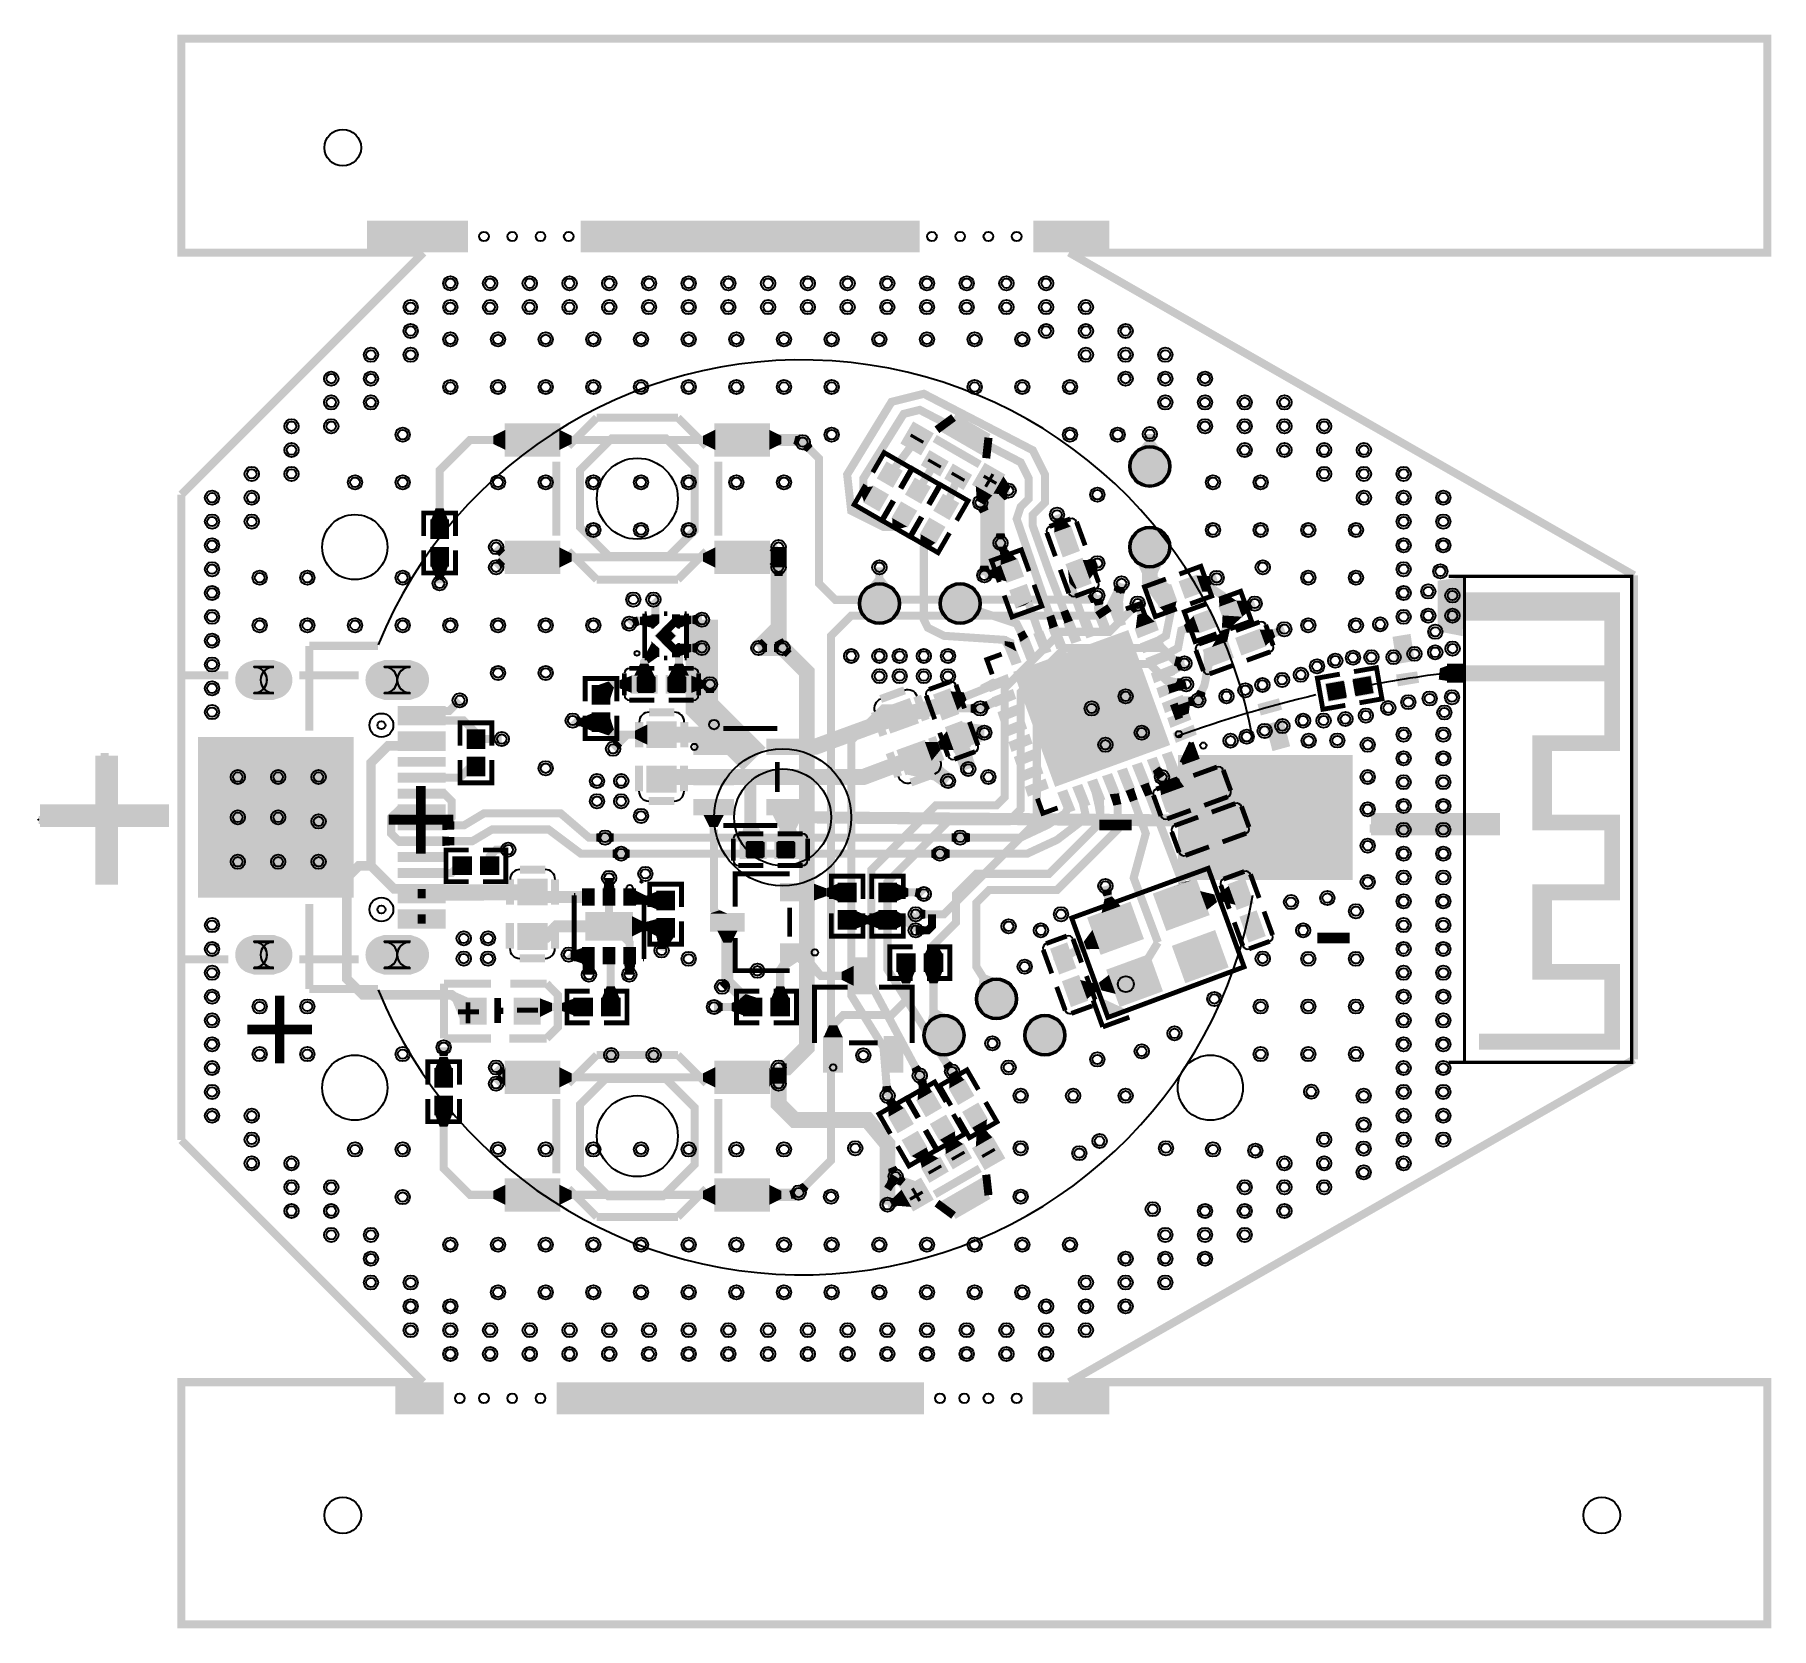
# Model space of a CAD drawing. Header units: millimetres. Extents: x -4.6 to 50, y -7.7 to 42.4.
import ezdxf

# ---------------------------------------------------------------- set-up
doc = ezdxf.new("R2010")
doc.units = ezdxf.units.MM
for name, color, linetype, true_color in [('BoardOutLine', 7, 'Continuous', 0xff00ff), ('BottomLayer', 7, 'Continuous', 0x0000ff), ('BottomPasteMaskLayer', 7, 'Continuous', 0x800000), ('BottomSilkLayer', 7, 'Continuous', 0x66cc33), ('BottomSolderMaskLayer', 7, 'Continuous', 0xaa00ff), ('Document', 7, 'Continuous', 0xffffff), ('Hole', 7, 'Continuous', 0x222222), ('Inner1', 7, 'Continuous', 0x999966), ('Inner2', 7, 'Continuous', 0x008000), ('Multi-Layer', 7, 'Continuous', 0xc0c0c0), ('TopLayer', 7, 'Continuous', 0xff0000), ('TopPasteMaskLayer', 7, 'Continuous', 0x808080), ('TopSilkLayer', 7, 'Continuous', 0xffcc00), ('TopSolderMaskLayer', 7, 'Continuous', 0x800080)]:
    doc.layers.add(name, color=color, linetype=linetype, true_color=true_color)
doc.styles.get("Standard").update_dxf_attribs({"font": 'arial.ttf'})

msp = doc.modelspace()

# ---------------------------------------------------------------- texts
at = {"layer": 'BottomSilkLayer', "text_generation_flag": 2}
for s, p in [('+', (8.763, 16.256)), ('-', (30.099, 16.383)), ('-', (36.957, 12.827)), ('+', (4.318, 9.652))]:
    msp.add_text(s, height=3, dxfattribs=at).set_placement(p)

# ---------------------------------------------------------------- hatches: boundary and pattern name
at = {"layer": 'BottomLayer'}
for points in [[(16.787, 21.839), (16.487, 21.839), (16.51, 21.699), (16.764, 21.699)], [(5.398, 15.28), (5.398, 20.28), (0.548, 20.28), (0.548, 15.28)], [(36.828, 15.83), (36.828, 19.73), (31.398, 19.73), (31.398, 15.83)]]:
    msp.add_hatch(color=256, dxfattribs=at).paths.add_polyline_path(points)
at = {"layer": 'BottomPasteMaskLayer'}
for points in [[(5.398, 15.28), (5.398, 20.28), (0.548, 20.28), (0.548, 15.28)], [(36.828, 15.83), (36.828, 19.73), (31.398, 19.73), (31.398, 15.83)]]:
    msp.add_hatch(color=256, dxfattribs=at).paths.add_polyline_path(points)
at = {"layer": 'BottomSolderMaskLayer'}
for points in [[(2.909, 22.731, -0.785398), (2.909, 21.48), (2.283, 21.48, -0.785398), (2.283, 22.731)], [(7.213, 22.731, -0.785398), (7.213, 21.48), (6.379, 21.48, -0.785398), (6.379, 22.731)], [(5.422, 15.254), (5.422, 20.306), (0.524, 20.306), (0.524, 15.254)], [(36.863, 15.812), (36.863, 19.748), (31.363, 19.748), (31.363, 15.812)], [(2.909, 14.08, -0.785398), (2.909, 12.83), (2.283, 12.83, -0.785398), (2.283, 14.08)], [(7.213, 14.08, -0.785398), (7.213, 12.83), (6.379, 12.83, -0.785398), (6.379, 14.08)]]:
    msp.add_hatch(color=256, dxfattribs=at).paths.add_polyline_path(points)
at = {"layer": 'Document'}
for points in [[(23.885, 30.074), (24.162, 30.353), (25.471, 29.62), (25.349, 29.09), (23.79, 29.99)], [(22.976, 29.86), (23.375, 29.63), (23.325, 29.543), (22.926, 29.773), (22.936, 29.79)], [(23.53, 29.078), (23.928, 28.848), (23.878, 28.762), (23.48, 28.992), (23.49, 29.009)], [(24.271, 28.662), (24.669, 28.432), (24.619, 28.345), (24.221, 28.575), (24.231, 28.593)], [(25.278, 28.566), (25.676, 28.336), (25.626, 28.249), (25.228, 28.479), (25.238, 28.496)], [(25.27, 28.212), (25.5, 28.611), (25.586, 28.561), (25.356, 28.162), (25.339, 28.172)], [(-2.707, 15.66), (-1.997, 15.66), (-1.997, 19.72), (-2.707, 19.72)], [(-0.387, 17.48), (-0.387, 18.19), (-4.447, 18.19), (-4.447, 17.48)], [(41.503, 17.21), (41.503, 17.92), (37.443, 17.92), (37.443, 17.21)], [(28.933, 12.106), (29.151, 11.51), (29.747, 11.727)], [(9.373, 11.582), (8.712, 11.582), (8.712, 11.735), (9.373, 11.735)], [(9.097, 11.959), (9.097, 11.299), (8.945, 11.299), (8.945, 11.959)], [(11.226, 11.634), (10.566, 11.634), (10.566, 11.787), (11.226, 11.787)], [(24.673, 7.2), (24.274, 6.97), (24.224, 7.056), (24.623, 7.286), (24.633, 7.269)], [(25.626, 7.288), (25.228, 7.058), (25.178, 7.145), (25.576, 7.375), (25.586, 7.358)], [(23.942, 6.766), (23.543, 6.536), (23.493, 6.623), (23.891, 6.853), (23.901, 6.835)], [(23.355, 5.942), (22.956, 5.712), (22.906, 5.799), (23.305, 6.029), (23.315, 6.012)], [(23.053, 6.126), (23.283, 5.727), (23.196, 5.677), (22.966, 6.076), (22.983, 6.086)], [(25.357, 6.394), (25.461, 6.015), (24.172, 5.248), (23.773, 5.618), (25.332, 6.518)]]:
    msp.add_hatch(color=256, dxfattribs=at).paths.add_polyline_path(points)
at = {"layer": 'Inner1'}
for points in [[(19.783, 29.605), (19.544, 29.367), (19.685, 29.285), (19.864, 29.464)], [(18.946, 26.157), (18.646, 26.157), (18.669, 26.017), (18.923, 26.017)], [(18.946, 25.786), (18.646, 25.786), (18.669, 25.926), (18.923, 25.926)], [(18.946, 25.522), (18.646, 25.522), (18.669, 25.382), (18.923, 25.382)], [(28.771, 24.548), (28.62, 24.849), (28.518, 24.752), (28.632, 24.524)], [(29.675, 24.937), (29.374, 25.088), (29.34, 24.929), (29.568, 24.815)], [(30.113, 24.286), (29.875, 24.525), (29.793, 24.384), (29.972, 24.205)], [(18.361, 23.102), (18.149, 23.314), (18.264, 23.396), (18.443, 23.217)], [(18.293, 22.964), (18.293, 23.264), (18.433, 23.241), (18.433, 22.987)], [(18.791, 22.964), (18.791, 23.264), (18.651, 23.241), (18.651, 22.987)], [(18.994, 23.301), (18.729, 23.161), (18.669, 23.288), (18.923, 23.422)], [(19.123, 23.127), (18.911, 22.914), (19.026, 22.832), (19.205, 23.011)], [(31.466, 22.829), (31.385, 22.501), (31.237, 22.559), (31.308, 22.847)], [(31.51, 22.166), (31.444, 21.835), (31.298, 21.907), (31.348, 22.156)], [(24.997, 21.04), (24.997, 21.378), (24.84, 21.336), (24.84, 21.082)], [(23.263, 14.563), (23.263, 14.901), (23.42, 14.859), (23.42, 14.605)], [(23.246, 14.074), (23.246, 14.374), (23.386, 14.351), (23.386, 14.097)], [(18.928, 9.756), (18.928, 10.056), (19.05, 10.033), (19.05, 9.779)], [(23.32, 9.863), (23.022, 9.704), (22.985, 9.862), (23.209, 9.982)], [(24.315, 9.996), (24.034, 9.809), (23.981, 9.963), (24.193, 10.104)], [(22.381, 9.179), (22.045, 9.151), (22.073, 9.312), (22.326, 9.333)], [(19.656, 5.955), (19.417, 6.194), (19.558, 6.275), (19.737, 6.096)]]:
    msp.add_hatch(color=256, dxfattribs=at).paths.add_polyline_path(points)
at = {"layer": 'Inner2'}
for points in [[(13.469, 16.995), (13.469, 17.295), (13.609, 17.272), (13.609, 17.018)], [(24.379, 16.995), (24.379, 17.295), (24.239, 17.272), (24.239, 17.018)], [(13.975, 16.487), (13.975, 16.787), (14.115, 16.764), (14.115, 16.51)], [(23.744, 16.487), (23.744, 16.787), (23.604, 16.764), (23.604, 16.51)], [(22.58, 6.678), (22.267, 6.552), (22.246, 6.713), (22.482, 6.809)], [(22.54, 6.26), (22.257, 6.444), (22.206, 6.289), (22.419, 6.151)]]:
    msp.add_hatch(color=256, dxfattribs=at).paths.add_polyline_path(points)
at = {"layer": 'Multi-Layer'}
for points in [[(2.896, 22.705, -0.785398), (2.896, 21.505), (2.296, 21.505, -0.785398), (2.296, 22.705)], [(7.196, 22.705, -0.785398), (7.196, 21.505), (6.396, 21.505, -0.785398), (6.396, 22.705)], [(2.896, 14.055, -0.785398), (2.896, 12.855), (2.296, 12.855, -0.785398), (2.296, 14.055)], [(7.196, 14.055, -0.785398), (7.196, 12.855), (6.396, 12.855, -0.785398), (6.396, 14.055)]]:
    msp.add_hatch(color=256, dxfattribs=at).paths.add_polyline_path(points)
at = {"layer": 'TopLayer'}
for points in [[(11.901, 29.163), (10.201, 29.163), (10.201, 30.163), (11.901, 30.163)], [(18.501, 29.163), (16.801, 29.163), (16.801, 30.163), (18.501, 30.163)], [(23.271, 29.21), (22.665, 29.56), (23.04, 30.21), (23.646, 29.86)], [(10.201, 29.346), (10.201, 29.981), (9.82, 29.79), (9.82, 29.536)], [(11.901, 29.981), (11.901, 29.346), (12.282, 29.536), (12.282, 29.79)], [(16.801, 29.346), (16.801, 29.981), (16.42, 29.79), (16.42, 29.536)], [(18.501, 29.981), (18.501, 29.346), (18.882, 29.536), (18.882, 29.79)], [(19.47, 29.771), (19.391, 29.481), (19.261, 29.536), (19.33, 29.79)], [(30.93, 29.226), (30.03, 29.226), (30.353, 29.646), (30.607, 29.646)], [(23.87, 28.547), (23.307, 28.872), (23.557, 29.305), (24.12, 28.98)], [(29.88, 28.829, 1), (31.08, 28.829, 1)], [(22.387, 28.191), (21.92, 28.461), (22.202, 28.95), (22.67, 28.68)], [(23.276, 27.682), (22.809, 27.953), (23.091, 28.442), (23.559, 28.172)], [(24.606, 28.122), (24.043, 28.447), (24.293, 28.88), (24.856, 28.555)], [(25.523, 27.91), (24.916, 28.26), (25.291, 28.91), (25.898, 28.56)], [(25.874, 28.517), (25.555, 27.968), (25.971, 27.957), (26.096, 28.179)], [(21.77, 28.201), (21.487, 27.711), (21.399, 27.957), (21.53, 28.175)], [(21.77, 28.201), (21.487, 27.711), (21.399, 27.957), (21.53, 28.175)], [(22.237, 27.931), (21.77, 28.201), (21.487, 27.711), (21.954, 27.441)], [(24.165, 27.174), (23.698, 27.445), (23.98, 27.934), (24.448, 27.664)], [(25.522, 27.912), (25.002, 28.21), (25.035, 27.752), (25.259, 27.624)], [(25.229, 27.999), (25.879, 27.999), (25.879, 25.543), (25.869, 25.534), (25.446, 25.534), (25.286, 25.374)], [(26.049, 27.843), (25.811, 28.081), (25.729, 27.94), (25.908, 27.761)], [(26.049, 27.843), (25.811, 28.081), (25.729, 27.94), (25.908, 27.761)], [(7.858, 27.132), (8.398, 27.132), (8.255, 27.513), (8.001, 27.513)], [(23.126, 27.423), (22.659, 27.693), (22.376, 27.203), (22.843, 26.933)], [(25.361, 27.621), (25.054, 27.481), (25.146, 27.349), (25.4, 27.465)], [(8.398, 26.566), (7.858, 26.566), (7.858, 27.132), (8.398, 27.132)], [(22.376, 27.203), (22.843, 26.933), (22.589, 26.86), (22.375, 26.997)], [(22.376, 27.203), (22.843, 26.933), (22.589, 26.86), (22.375, 26.997)], [(24.015, 26.915), (23.548, 27.185), (23.265, 26.695), (23.732, 26.425)], [(27.746, 27.233), (27.464, 27.129), (27.534, 27.006), (27.772, 27.093)], [(27.985, 26.935), (27.477, 26.75), (27.479, 27.156), (27.717, 27.243)], [(27.747, 26.007), (28.255, 26.192), (27.985, 26.935), (27.477, 26.75)], [(29.88, 26.289, 1), (31.08, 26.289, 1)], [(8.398, 26.266), (7.858, 26.266), (7.858, 25.7), (8.398, 25.7)], [(10.106, 26.302), (9.893, 26.089), (10.009, 26.007), (10.188, 26.186)], [(10.201, 25.677), (10.201, 26.312), (9.996, 26.379), (9.906, 26.109)], [(10.201, 25.632), (10.201, 26.267), (9.906, 25.834), (9.996, 25.564)], [(11.901, 25.463), (10.201, 25.463), (10.201, 26.463), (11.901, 26.463)], [(11.901, 26.28), (11.901, 25.645), (12.282, 25.836), (12.282, 26.09)], [(16.801, 25.645), (16.801, 26.28), (16.42, 26.09), (16.42, 25.836)], [(18.501, 25.463), (16.801, 25.463), (16.801, 26.463), (18.501, 26.463)], [(18.501, 26.312), (18.501, 25.677), (18.796, 26.109), (18.706, 26.379)], [(18.501, 26.267), (18.501, 25.632), (18.706, 25.564), (18.796, 25.834)], [(18.809, 26.089), (18.596, 26.302), (18.514, 26.186), (18.693, 26.007)], [(23.265, 26.695), (23.732, 26.425), (23.48, 26.23), (23.258, 26.353)], [(23.265, 26.695), (23.732, 26.425), (23.48, 26.23), (23.258, 26.353)], [(25.95, 26.565), (25.612, 26.565), (25.654, 26.722), (25.908, 26.722)], [(25.95, 26.565), (25.612, 26.565), (25.654, 26.722), (25.908, 26.722)], [(25.97, 26.352), (25.694, 26.236), (25.769, 26.116), (26.003, 26.214)], [(7.858, 25.7), (8.398, 25.7), (8.255, 25.319), (8.001, 25.319)], [(10.106, 25.642), (9.893, 25.854), (10.009, 25.936), (10.188, 25.757)], [(18.809, 25.854), (18.596, 25.642), (18.514, 25.757), (18.693, 25.936)], [(25.442, 25.549), (25.104, 25.549), (25.146, 25.706), (25.4, 25.706)], [(25.98, 25.207), (25.791, 25.726), (25.446, 25.559), (25.534, 25.317)], [(25.791, 25.726), (26.298, 25.911), (26.005, 26.21), (25.766, 26.123)], [(26.491, 25.379), (25.984, 25.195), (25.791, 25.726), (26.298, 25.911)], [(27.85, 25.726), (28.358, 25.91), (28.628, 25.168), (28.12, 24.983)], [(28.368, 25.88), (28.586, 25.283), (28.857, 25.651), (28.769, 25.893)], [(28.788, 25.585), (28.64, 25.846), (28.53, 25.757), (28.655, 25.536)], [(30.93, 25.892), (30.03, 25.892), (30.23, 25.472), (30.73, 25.472)], [(8.278, 25.278), (7.978, 25.278), (8.001, 25.418), (8.255, 25.418)], [(22.421, 24.908), (21.521, 24.908), (21.844, 25.328), (22.098, 25.328)], [(25.429, 25.275), (25.377, 25.571), (25.519, 25.572), (25.563, 25.322)], [(28.177, 25.004), (27.905, 25.578), (27.945, 25.162), (28.137, 24.959)], [(30.79, 24.394), (31.135, 25.095), (30.657, 25.403), (30.363, 24.989)], [(31.602, 24.69), (31.418, 25.197), (31.949, 25.391), (32.134, 24.883)], [(31.948, 25.39), (32.134, 24.882), (32.446, 25.138), (32.358, 25.377)], [(31.971, 25.328), (32.134, 24.882), (32.381, 24.892), (32.338, 25.148)], [(39.536, 25.231), (40.368, 25.349), (40.326, 23.486), (39.54, 23.637)], [(21.371, 24.511, 1), (22.571, 24.511, 1)], [(23.911, 24.511, 1), (25.111, 24.511, 1)], [(25.047, 24.781), (24.712, 23.946), (25.099, 24.139), (25.193, 24.375)], [(25.047, 24.781), (24.712, 23.946), (25.099, 24.139), (25.193, 24.375)], [(26.594, 25.097), (26.087, 24.913), (26.28, 24.381), (26.788, 24.566)], [(26.777, 24.594), (26.695, 24.559), (26.759, 24.602), (26.777, 24.594)], [(29.022, 24.65), (28.691, 24.588), (28.761, 24.441), (29.01, 24.487)], [(28.736, 24.222), (29.166, 23.858), (29.01, 24.489), (28.703, 24.749)], [(29.28, 24.42), (29.675, 23.923), (29.639, 24.58), (29.422, 24.854)], [(29.737, 24.975), (29.403, 25.022), (29.422, 24.86), (29.674, 24.825)], [(31.32, 24.587), (31.136, 25.094), (30.604, 24.901), (30.789, 24.394)], [(32.67, 24.411), (33.201, 24.604), (32.886, 24.809), (32.653, 24.707)], [(32.855, 23.903), (32.671, 24.411), (33.202, 24.604), (33.387, 24.097)], [(33.202, 24.604), (33.387, 24.097), (33.7, 24.349), (33.614, 24.588)], [(33.695, 24.303), (33.587, 24.623), (33.451, 24.533), (33.533, 24.292)], [(40.382, 24.868), (40.382, 23.968), (39.882, 23.968), (39.882, 24.868)], [(39.882, 24.868), (39.882, 23.968), (44.782, 23.968), (44.782, 22.568), (39.882, 22.568), (39.882, 22.068), (44.782, 22.068), (44.782, 20.368), (42.522, 20.368), (42.522, 17.368), (44.782, 17.368), (44.782, 15.668), (42.522, 15.668), (42.522, 12.668), (44.782, 12.668), (44.782, 10.968), (40.842, 10.968), (40.842, 10.468), (45.282, 10.468), (45.282, 13.168), (43.142, 13.168), (43.142, 15.168), (45.282, 15.168), (45.282, 17.868), (43.142, 17.868), (43.142, 19.868), (45.282, 19.868), (45.282, 24.868), (39.882, 24.868)], [(14.291, 23.761), (14.187, 24.082), (14.347, 24.097), (14.43, 23.843)], [(14.815, 23.745), (14.815, 24.145), (14.434, 24.097), (14.434, 23.843)], [(14.815, 24.145), (15.015, 24.145), (15.015, 23.895), (14.865, 23.745), (14.815, 23.745)], [(15.665, 24.145), (15.465, 24.145), (15.465, 23.895), (15.615, 23.745), (15.665, 23.745)], [(15.665, 23.745), (15.665, 24.145), (16.046, 24.13), (16.046, 23.876)], [(16.234, 23.834), (16.234, 24.172), (16.077, 24.13), (16.077, 23.876)], [(26.544, 24.457), (26.28, 24.381), (26.695, 24.559), (26.544, 24.457)], [(27.326, 23.709), (27.589, 23.805), (27.466, 24.165), (27.227, 24.079)], [(27.796, 23.88), (28.059, 23.976), (27.904, 24.325), (27.666, 24.238)], [(28.751, 23.536), (28.488, 23.44), (28.266, 24.051), (28.529, 24.147)], [(29.221, 23.707), (28.958, 23.611), (28.736, 24.222), (28.999, 24.318)], [(29.691, 23.878), (29.428, 23.782), (29.206, 24.393), (29.469, 24.489)], [(30.036, 23.725), (30.633, 23.942), (30.329, 24.236), (30.09, 24.15)], [(30.79, 24.394), (31.321, 24.587), (31.253, 24.264), (31.012, 24.181)], [(31.857, 24.116), (32.043, 23.608), (31.642, 23.596), (31.554, 23.835)], [(31.857, 24.116), (32.043, 23.608), (31.642, 23.594), (31.555, 23.833)], [(32.573, 23.801), (32.389, 24.308), (31.857, 24.115), (32.042, 23.607)], [(33.387, 24.096), (32.77, 24.138), (32.749, 23.757), (33.009, 23.74)], [(14.922, 23.495), (15.24, 23.813), (15.558, 23.495), (15.24, 23.177)], [(31.087, 20.073), (27.516, 18.774), (26.216, 22.345), (29.787, 23.644)], [(26.41, 23.302), (26.65, 23.462), (26.533, 23.671), (26.308, 23.55)], [(27.342, 23.023), (27.079, 22.927), (26.856, 23.538), (27.119, 23.634)], [(27.812, 23.194), (27.549, 23.098), (27.326, 23.709), (27.589, 23.805)], [(28.281, 23.365), (28.018, 23.269), (27.796, 23.88), (28.059, 23.976)], [(30.734, 23.681), (30.123, 23.458), (30.028, 23.721), (30.638, 23.944)], [(32.432, 23.14), (32.915, 23.317), (33.014, 23.759), (32.717, 23.65)], [(33.196, 23.419), (33.38, 22.912), (34.123, 23.182), (33.938, 23.689)], [(34.124, 23.182), (33.938, 23.69), (34.341, 23.697), (34.428, 23.458)], [(38.262, 22.65), (38.796, 22.735), (38.672, 23.515), (38.139, 23.431)], [(15.015, 22.845), (14.815, 23.295), (14.586, 22.871), (14.697, 22.622)], [(15.015, 23.095), (15.015, 22.845), (14.815, 22.845), (14.815, 23.295), (14.865, 23.245), (15.015, 23.095)], [(15.665, 22.845), (15.465, 22.845), (15.465, 23.095), (15.615, 23.245), (15.665, 23.245)], [(15.665, 23.245), (15.665, 22.845), (16.046, 22.987), (16.046, 23.241)], [(16.234, 22.945), (16.234, 23.283), (16.077, 23.241), (16.077, 22.987)], [(25.917, 23.196), (26.284, 23.005), (26.191, 23.287), (25.913, 23.333)], [(26.402, 22.681), (26.139, 22.585), (25.917, 23.196), (26.18, 23.292)], [(26.308, 22.738), (26.212, 23.366), (25.981, 23.472), (25.935, 23.194)], [(26.872, 22.852), (26.609, 22.756), (26.387, 23.367), (26.65, 23.463)], [(30.905, 23.211), (30.294, 22.988), (30.199, 23.251), (30.809, 23.474)], [(31.076, 22.741), (30.465, 22.519), (30.37, 22.782), (30.98, 23.004)], [(32.465, 22.578), (32.171, 23.046), (32.169, 22.538), (32.402, 22.352)], [(32.914, 23.316), (33.098, 22.809), (32.356, 22.539), (32.171, 23.046)], [(14.25, 22.241), (14.885, 22.241), (14.695, 22.622), (14.441, 22.622)], [(15.976, 22.241), (15.341, 22.241), (15.531, 22.622), (15.785, 22.622)], [(31.247, 22.271), (30.636, 22.049), (30.541, 22.312), (31.151, 22.534)], [(30.74, 22.384), (31.247, 22.271), (31.711, 22.558), (31.318, 22.645)], [(30.772, 22.396), (31.247, 22.271), (31.716, 22.541), (31.335, 22.642)], [(31.518, 22.436), (31.384, 22.704), (31.269, 22.621), (31.383, 22.394)], [(39.61, 22.473), (39.883, 22.568), (39.93, 22.558), (39.901, 22.069), (39.883, 22.069), (39.574, 22.118)], [(40.382, 22.568), (40.382, 22.068), (39.882, 22.068), (39.882, 22.568)], [(13.478, 21.359), (12.938, 21.359), (12.938, 21.925), (13.478, 21.925)], [(13.065, 21.925), (13.478, 21.443), (13.615, 21.868), (13.449, 22.062)], [(14.173, 21.701), (14.173, 22.241), (13.792, 22.098), (13.792, 21.844)], [(14.963, 22.241), (14.963, 21.701), (14.173, 21.701), (14.173, 22.241)], [(15.263, 22.241), (15.263, 21.701), (16.053, 21.701), (16.053, 22.241)], [(16.053, 21.701), (16.053, 22.241), (16.434, 22.098), (16.434, 21.844)], [(16.505, 21.821), (16.505, 22.121), (16.365, 22.098), (16.365, 21.844)], [(25.89, 21.98), (25.549, 22.154), (25.132, 21.938), (25.426, 21.789)], [(26.078, 21.986), (25.467, 21.764), (25.371, 22.027), (25.982, 22.249)], [(31.418, 21.801), (30.807, 21.579), (30.712, 21.842), (31.322, 22.064)], [(31.322, 22.064), (31.054, 21.669), (31.514, 21.81), (31.59, 22.094)], [(31.523, 21.77), (31.436, 22.095), (31.294, 22.014), (31.36, 21.769)], [(36.668, 21.545), (36.574, 22.077), (36.017, 21.979), (36.111, 21.447)], [(36.964, 21.597), (36.87, 22.129), (37.427, 22.227), (37.521, 21.696)], [(22.907, 21.508), (23.18, 20.756), (22.335, 20.448), (22.061, 21.2)], [(23.952, 20.877), (24.459, 21.061), (24.189, 21.804), (23.682, 21.619)], [(24.427, 21.15), (24.21, 21.746), (24.625, 21.719), (24.713, 21.48)], [(25.885, 21.383), (25.542, 21.557), (25.129, 21.34), (25.422, 21.191)], [(25.331, 21.133), (25.199, 21.402), (25.335, 21.443), (25.446, 21.215)], [(25.327, 21.124), (25.207, 21.399), (25.345, 21.434), (25.446, 21.202)], [(26.249, 21.516), (25.638, 21.294), (25.542, 21.557), (26.153, 21.779)], [(31.589, 21.331), (30.978, 21.109), (30.883, 21.372), (31.493, 21.594)], [(31.493, 21.594), (31.116, 21.159), (31.74, 21.297), (31.994, 21.59)], [(31.76, 21.455), (31.163, 21.24), (31.465, 20.966), (31.704, 21.052)], [(31.76, 21.455), (31.163, 21.24), (31.465, 20.966), (31.704, 21.052)], [(31.88, 21.275), (31.833, 21.609), (31.683, 21.546), (31.719, 21.294)], [(32.213, 21.546), (31.896, 21.66), (31.989, 21.794), (32.228, 21.708)], [(8.214, 21.28), (8.214, 20.98), (6.914, 20.98), (6.914, 21.28)], [(8.214, 20.98), (8.214, 20.68), (6.914, 20.68), (6.914, 20.98)], [(12.477, 20.95), (12.42, 20.656), (12.562, 20.649), (12.611, 20.903)], [(12.938, 21.059), (12.938, 20.493), (12.557, 20.649), (12.557, 20.903)], [(13.478, 21.059), (12.938, 21.059), (12.938, 20.493), (13.478, 20.493)], [(13.478, 20.973), (13.062, 20.493), (13.448, 20.357), (13.615, 20.549)], [(15.563, 20.785), (15.563, 19.985), (14.663, 19.985), (14.663, 20.785)], [(24.055, 20.595), (24.562, 20.779), (24.832, 20.037), (24.325, 19.852)], [(24.562, 20.779), (24.832, 20.037), (25.273, 20.197), (25.182, 20.697)], [(26.42, 21.046), (25.809, 20.824), (25.713, 21.087), (26.324, 21.309)], [(26.591, 20.576), (25.98, 20.354), (25.884, 20.617), (26.495, 20.839)], [(31.76, 20.861), (31.149, 20.639), (31.054, 20.902), (31.664, 21.125)], [(34.352, 19.908), (34.873, 20.047), (34.669, 20.811), (34.147, 20.671)], [(8.214, 20.48), (8.214, 20.18), (6.914, 20.18), (6.914, 20.48)], [(9.541, 19.962), (9.001, 19.962), (9.001, 20.528), (9.541, 20.528)], [(13.789, 19.927), (13.577, 20.139), (13.692, 20.221), (13.871, 20.042)], [(14.663, 20.068), (14.663, 20.703), (14.282, 20.512), (14.282, 20.258)], [(14.663, 20.068), (14.663, 20.703), (14.282, 20.512), (14.282, 20.258)], [(17.332, 20.245), (17.332, 19.755), (16.175, 19.755), (16.175, 20.245)], [(19.648, 20.245), (19.648, 19.755), (18.473, 19.755), (18.473, 20.245)], [(24.308, 19.899), (24.091, 20.495), (23.811, 20.149), (23.899, 19.91)], [(26.762, 20.106), (26.151, 19.884), (26.055, 20.147), (26.666, 20.37)], [(31.931, 20.391), (31.32, 20.169), (31.225, 20.432), (31.835, 20.655)], [(8.214, 20.18), (8.214, 19.88), (6.914, 19.88), (6.914, 20.18)], [(8.214, 19.68), (8.214, 19.38), (6.914, 19.38), (6.914, 19.68)], [(23.386, 20.192), (23.659, 19.44), (22.813, 19.132), (22.54, 19.884)], [(23.504, 19.867), (22.813, 19.132), (23.67, 18.944), (24.017, 19.313)], [(23.398, 20.158), (23.615, 19.562), (23.895, 19.908), (23.807, 20.148)], [(26.933, 19.636), (26.322, 19.414), (26.226, 19.677), (26.837, 19.9)], [(31.386, 19.222), (31.123, 19.126), (30.9, 19.737), (31.164, 19.833)], [(8.214, 19.18), (8.214, 18.88), (6.914, 18.88), (6.914, 19.18)], [(9.541, 19.662), (9.001, 19.662), (9.001, 19.096), (9.541, 19.096)], [(15.563, 19.385), (15.563, 18.585), (14.663, 18.585), (14.663, 19.385)], [(17.332, 19.295), (17.332, 18.805), (16.175, 18.805), (16.175, 19.295)], [(27.104, 19.167), (26.493, 18.944), (26.397, 19.208), (27.008, 19.43)], [(29.506, 18.538), (29.243, 18.442), (29.021, 19.053), (29.284, 19.149)], [(29.976, 18.709), (29.713, 18.613), (29.491, 19.224), (29.754, 19.32)], [(30.446, 18.88), (30.183, 18.784), (29.961, 19.395), (30.224, 19.491)], [(30.916, 19.051), (30.653, 18.955), (30.43, 19.566), (30.694, 19.662)], [(30.91, 19.27), (30.637, 19.071), (30.578, 19.223), (30.784, 19.373)], [(31.387, 19.223), (30.946, 19.608), (31.084, 18.982), (31.375, 18.727)], [(8.214, 18.68), (8.214, 18.38), (6.914, 18.38), (6.914, 18.68)], [(27.275, 18.697), (26.664, 18.474), (26.568, 18.738), (27.179, 18.96)], [(28.097, 18.025), (27.834, 17.929), (27.611, 18.54), (27.874, 18.636)], [(28.567, 18.196), (28.304, 18.1), (28.081, 18.711), (28.344, 18.807)], [(29.036, 18.367), (28.773, 18.271), (28.551, 18.882), (28.814, 18.978)], [(29.037, 18.367), (28.602, 18.743), (28.751, 18.11), (29.052, 17.85)], [(29.976, 18.709), (29.713, 18.613), (29.857, 18.26), (30.095, 18.347)], [(30.446, 18.88), (30.183, 18.784), (30.336, 18.434), (30.574, 18.521)], [(31.062, 18.95), (30.736, 18.863), (30.817, 18.721), (31.062, 18.787)], [(30.834, 18.481), (31.295, 18.649), (31.018, 18.954), (30.778, 18.867)], [(31.576, 18.752), (31.761, 18.244), (31.018, 17.974), (30.834, 18.481)], [(30.961, 18.528), (31.558, 18.745), (31.328, 19.067), (31.084, 18.978)], [(31.858, 18.854), (32.043, 18.347), (32.785, 18.617), (32.601, 19.124)], [(8.214, 18.18), (8.214, 17.88), (6.914, 17.88), (6.914, 18.18)], [(17.332, 18.345), (17.332, 17.855), (16.175, 17.855), (16.175, 18.345)], [(19.648, 18.345), (19.648, 17.855), (18.473, 17.855), (18.473, 18.345)], [(29.506, 18.538), (29.219, 18.509), (29.335, 18.148), (29.585, 18.199)], [(31.761, 18.244), (31.018, 17.974), (31.496, 17.54), (31.857, 17.671)], [(31.41, 17.33), (32.151, 17.602), (31.674, 18.036), (31.314, 17.904)], [(8.214, 17.68), (8.214, 17.38), (6.914, 17.38), (6.914, 17.68)], [(8.214, 17.68), (8.214, 17.38), (8.595, 17.399), (8.595, 17.653)], [(17.071, 17.855), (16.436, 17.855), (16.626, 17.474), (16.88, 17.474)], [(18.383, 17.034), (17.602, 17.034), (17.717, 17.606), (18.098, 17.606)], [(19.564, 17.855), (18.612, 17.855), (18.897, 17.284), (19.278, 17.284)], [(18.692, 17.034), (19.482, 17.034), (19.278, 17.606), (18.897, 17.606)], [(32.152, 17.601), (32.336, 17.094), (31.594, 16.824), (31.409, 17.331)], [(32.434, 17.704), (32.618, 17.197), (33.361, 17.467), (33.176, 17.974)], [(8.214, 17.18), (8.214, 16.88), (6.914, 16.88), (6.914, 17.18)], [(8.214, 17.18), (8.214, 16.88), (8.595, 16.904), (8.595, 17.158)], [(13.205, 16.995), (13.205, 17.295), (13.065, 17.272), (13.065, 17.018)], [(18.392, 16.494), (18.392, 17.034), (17.602, 17.034), (17.602, 16.494)], [(18.692, 16.494), (18.692, 17.034), (19.482, 17.034), (19.482, 16.494)], [(24.66, 16.976), (24.66, 17.314), (24.817, 17.272), (24.817, 17.018)], [(8.214, 16.68), (8.214, 16.38), (6.914, 16.38), (6.914, 16.68)], [(9.121, 16.526), (9.121, 15.986), (8.555, 15.986), (8.555, 16.526)], [(9.421, 16.526), (9.421, 15.986), (9.987, 15.986), (9.987, 16.526)], [(13.711, 16.487), (13.711, 16.787), (13.571, 16.764), (13.571, 16.51)], [(13.975, 16.487), (13.975, 16.787), (14.115, 16.764), (14.115, 16.51)], [(24.025, 16.468), (24.025, 16.806), (24.182, 16.764), (24.182, 16.51)], [(8.214, 16.18), (8.214, 15.88), (6.914, 15.88), (6.914, 16.18)], [(13.287, 15.526), (13.637, 15.526), (13.589, 15.875), (13.335, 15.875)], [(8.214, 15.68), (8.214, 15.38), (6.914, 15.38), (6.914, 15.68)], [(8.214, 15.38), (8.214, 15.08), (6.914, 15.08), (6.914, 15.38)], [(11.499, 15.832), (11.499, 15.032), (10.599, 15.032), (10.599, 15.832)], [(12.987, 15.026), (12.637, 15.026), (12.637, 15.526), (12.987, 15.526)], [(13.637, 15.026), (13.287, 15.026), (13.287, 15.526), (13.637, 15.526)], [(13.612, 15.743), (13.312, 15.743), (13.335, 15.603), (13.589, 15.603)], [(14.287, 15.026), (13.937, 15.026), (13.937, 15.526), (14.287, 15.526)], [(14.287, 15.482), (14.287, 15.026), (14.668, 15.038), (14.668, 15.292)], [(14.97, 14.882), (14.97, 15.448), (14.589, 15.292), (14.589, 15.038)], [(15.51, 14.882), (14.97, 14.882), (14.97, 15.448), (15.51, 15.448)], [(19.908, 15.162), (19.908, 15.694), (18.871, 15.694), (18.871, 15.162)], [(19.908, 15.162), (19.908, 15.694), (20.289, 15.55), (20.289, 15.296)], [(20.685, 15.136), (20.685, 15.702), (20.304, 15.55), (20.304, 15.296)], [(21.225, 15.136), (20.685, 15.136), (20.685, 15.702), (21.225, 15.702)], [(21.955, 15.136), (22.495, 15.136), (22.495, 15.702), (21.955, 15.702)], [(22.495, 15.136), (22.495, 15.702), (22.876, 15.546), (22.876, 15.292)], [(23.267, 15.539), (23.21, 15.245), (23.076, 15.292), (23.125, 15.546)], [(29.282, 15.515), (28.954, 15.437), (29.031, 15.294), (29.278, 15.353)], [(30.605, 15.366), (31.921, 15.845), (32.331, 14.717), (31.016, 14.238)], [(31.195, 15.581), (31.792, 15.798), (31.367, 15.701), (31.623, 15.743)], [(32.059, 15.463), (32.277, 14.866), (32.594, 15.111), (32.505, 15.353)], [(33.18, 15.025), (32.964, 15.622), (32.647, 15.378), (32.735, 15.136)], [(33.73, 15.092), (33.223, 14.908), (32.953, 15.65), (33.46, 15.835)], [(8.214, 14.88), (8.214, 14.58), (6.914, 14.58), (6.914, 14.88)], [(14.187, 13.926), (12.737, 13.926), (12.737, 14.776), (14.187, 14.776)], [(17.197, 14.744), (16.668, 14.744), (16.674, 14.769), (16.944, 14.859)], [(21.225, 14.836), (20.685, 14.836), (20.685, 14.27), (21.225, 14.27)], [(21.225, 14.27), (21.225, 14.836), (21.606, 14.68), (21.606, 14.426)], [(21.955, 14.27), (21.955, 14.836), (21.574, 14.68), (21.574, 14.426)], [(21.955, 14.836), (22.495, 14.836), (22.495, 14.27), (21.955, 14.27)], [(22.495, 14.836), (22.495, 14.27), (22.785, 14.426), (22.785, 14.68)], [(28.538, 14.613), (29.854, 15.092), (30.264, 13.965), (28.948, 13.486)], [(28.963, 14.768), (29.559, 14.986), (29.292, 15.294), (29.052, 15.206)], [(33.833, 14.81), (33.326, 14.626), (33.596, 13.883), (34.103, 14.068)], [(8.214, 14.58), (8.214, 14.28), (6.914, 14.28), (6.914, 14.58)], [(11.499, 14.432), (11.499, 13.632), (10.599, 13.632), (10.599, 14.432)], [(14.187, 14.669), (14.187, 14.034), (14.568, 14.224), (14.568, 14.478)], [(14.97, 14.582), (14.97, 14.034), (14.589, 14.224), (14.589, 14.478)], [(15.51, 14.582), (14.97, 14.582), (14.97, 14.016), (15.51, 14.016)], [(17.706, 14.212), (17.706, 14.744), (16.668, 14.744), (16.668, 14.212)], [(16.869, 14.212), (17.504, 14.212), (17.314, 13.831), (17.06, 13.831)], [(28.892, 13.641), (28.674, 14.237), (28.403, 13.87), (28.491, 13.628)], [(12.637, 13.175), (12.637, 13.675), (12.256, 13.553), (12.256, 13.299)], [(12.987, 13.176), (12.637, 13.176), (12.637, 13.676), (12.987, 13.676)], [(13.637, 13.176), (13.287, 13.176), (13.287, 13.676), (13.637, 13.676)], [(14.287, 13.176), (13.937, 13.176), (13.937, 13.676), (14.287, 13.676)], [(14.97, 14.016), (15.507, 14.016), (15.25, 13.635), (14.992, 13.635)], [(15.284, 13.693), (14.989, 13.746), (15.036, 13.879), (15.286, 13.835)], [(19.908, 13.262), (19.908, 13.794), (18.871, 13.794), (18.871, 13.262)], [(23.391, 13.478), (23.957, 13.478), (23.8, 13.767), (23.546, 13.767)], [(27.635, 12.876), (28.142, 13.06), (27.872, 13.803), (27.365, 13.618)], [(31.204, 13.721), (32.519, 14.2), (32.93, 13.073), (31.614, 12.594)], [(14.287, 13.176), (13.937, 13.176), (13.985, 12.842), (14.239, 12.842)], [(18.871, 13.262), (19.441, 13.262), (19.027, 12.987), (18.758, 13.076)], [(19.338, 13.262), (19.908, 13.262), (20.216, 12.881), (19.857, 12.881)], [(21.763, 13.327), (21.763, 12.257), (21.163, 12.257), (21.163, 13.327)], [(23.091, 12.938), (23.091, 13.478), (22.525, 13.478), (22.525, 12.938)], [(23.391, 12.938), (23.391, 13.478), (23.957, 13.478), (23.957, 12.938)], [(29.137, 12.969), (30.452, 13.448), (30.863, 12.32), (29.547, 11.841)], [(14.254, 12.951), (13.955, 12.967), (13.985, 13.106), (14.239, 13.092)], [(17.01, 12.646), (17.217, 12.429), (17.273, 12.514), (17.098, 12.698)], [(21.163, 12.474), (21.163, 13.109), (20.782, 12.919), (20.782, 12.665)], [(22.525, 12.938), (23.091, 12.938), (22.935, 12.557), (22.681, 12.557)], [(23.957, 12.938), (23.391, 12.938), (23.547, 12.557), (23.801, 12.557)], [(25.054, 12.065, 1), (26.254, 12.065, 1)], [(25.825, 12.64), (25.062, 12.163), (25.113, 12.69), (25.329, 12.825)], [(27.738, 12.594), (28.245, 12.778), (28.515, 12.036), (28.008, 11.851)], [(28.288, 12.661), (28.505, 12.064), (28.822, 12.308), (28.733, 12.551)], [(29.408, 12.223), (29.191, 12.82), (28.874, 12.575), (28.963, 12.333)], [(8.782, 11.392), (9.07, 12.084), (8.659, 12.267), (8.54, 11.981)], [(9.582, 12.084), (9.582, 11.284), (8.782, 11.284), (8.782, 12.084)], [(11.284, 12.084), (11.284, 11.284), (10.484, 11.284), (10.484, 12.084)], [(11.284, 12.084), (11.284, 11.494), (11.665, 11.684), (11.665, 11.938)], [(12.365, 11.541), (12.365, 12.081), (11.984, 11.938), (11.984, 11.684)], [(12.931, 12.081), (12.931, 11.541), (12.365, 11.541), (12.365, 12.081)], [(13.797, 12.081), (13.231, 12.081), (13.387, 12.462), (13.641, 12.462)], [(13.231, 12.081), (13.231, 11.541), (13.797, 11.541), (13.797, 12.081)], [(17.699, 12.081), (17.699, 11.541), (17.318, 11.684), (17.318, 11.938)], [(17.699, 11.665), (18.179, 12.081), (17.755, 12.218), (17.563, 12.051)], [(18.265, 11.541), (18.265, 12.081), (17.699, 12.081), (17.699, 11.541)], [(18.565, 12.081), (19.131, 12.081), (18.975, 12.462), (18.721, 12.462)], [(18.565, 11.541), (18.565, 12.081), (19.131, 12.081), (19.131, 11.541)], [(16.896, 11.661), (16.896, 11.961), (17.036, 11.938), (17.036, 11.684)], [(23.403, 10.922, 1), (24.603, 10.922, 1)], [(24.255, 11.467), (23.431, 11.104), (23.547, 11.614), (23.801, 11.726)], [(26.578, 10.922, 1), (27.778, 10.922, 1)], [(20.213, 10.857), (20.813, 10.857), (20.64, 11.238), (20.386, 11.238)], [(8.405, 10.409), (8.105, 10.409), (8.128, 10.269), (8.382, 10.269)], [(20.813, 10.857), (20.813, 9.787), (20.213, 9.787), (20.213, 10.857)], [(22.713, 10.857), (22.713, 9.787), (22.113, 9.787), (22.113, 10.857)], [(8.525, 9.86), (7.985, 9.86), (8.128, 10.241), (8.382, 10.241)], [(7.985, 9.294), (8.525, 9.294), (8.525, 9.86), (7.985, 9.86)], [(10.106, 9.919), (9.893, 9.706), (10.009, 9.624), (10.188, 9.803)], [(10.201, 9.294), (10.201, 9.929), (9.996, 9.996), (9.906, 9.726)], [(10.201, 9.28), (10.201, 9.915), (10.105, 9.724), (10.105, 9.47)], [(10.201, 10.097), (11.901, 10.097), (11.901, 9.097), (10.201, 9.097)], [(11.901, 9.915), (11.901, 9.28), (12.282, 9.47), (12.282, 9.724)], [(16.801, 9.28), (16.801, 9.915), (16.42, 9.724), (16.42, 9.47)], [(16.801, 10.097), (18.501, 10.097), (18.501, 9.097), (16.801, 9.097)], [(18.501, 9.929), (18.501, 9.294), (18.796, 9.726), (18.706, 9.996)], [(18.501, 9.915), (18.501, 9.28), (18.597, 9.47), (18.597, 9.724)], [(18.809, 9.706), (18.596, 9.919), (18.514, 9.803), (18.693, 9.624)], [(10.106, 9.385), (9.893, 9.598), (10.009, 9.68), (10.188, 9.501)], [(18.809, 9.598), (18.596, 9.385), (18.514, 9.501), (18.693, 9.68)], [(23.448, 9.563), (23.127, 9.458), (23.215, 9.321), (23.457, 9.4)], [(23.625, 9.137), (23.168, 8.873), (23.21, 9.337), (23.435, 9.467)], [(24.641, 9.517), (24.173, 9.248), (24.162, 9.681), (24.383, 9.809)], [(24.472, 9.713), (24.165, 9.574), (24.268, 9.448), (24.499, 9.553)], [(24.456, 8.758), (24.924, 9.028), (24.641, 9.518), (24.173, 9.248)], [(7.985, 8.994), (8.525, 8.994), (8.525, 8.428), (7.985, 8.428)], [(22.444, 8.967), (22.148, 8.806), (22.26, 8.687), (22.483, 8.809)], [(22.736, 8.629), (22.268, 8.359), (22.216, 8.768), (22.436, 8.895)], [(23.44, 8.377), (23.908, 8.647), (23.625, 9.137), (23.157, 8.867)], [(24.606, 8.498), (25.074, 8.768), (25.357, 8.278), (24.889, 8.008)], [(8.525, 8.428), (7.985, 8.428), (8.128, 8.047), (8.382, 8.047)], [(22.551, 7.869), (23.019, 8.139), (22.736, 8.629), (22.268, 8.359)], [(23.59, 8.117), (24.058, 8.387), (24.341, 7.897), (23.873, 7.627)], [(25.354, 8.276), (24.89, 8.009), (25.099, 7.689), (25.322, 7.818)], [(22.701, 7.609), (23.169, 7.879), (23.452, 7.389), (22.984, 7.119)], [(24.341, 7.897), (23.873, 7.627), (24.173, 7.36), (24.393, 7.488)], [(24.055, 7.178), (24.605, 7.496), (24.258, 7.735), (24.038, 7.608)], [(24.916, 7.358), (25.522, 7.708), (25.897, 7.058), (25.291, 6.708)], [(25.003, 7.408), (25.522, 7.708), (25.258, 7.995), (25.035, 7.866)], [(23.452, 7.389), (22.984, 7.119), (23.381, 6.909), (23.603, 7.037)], [(23.307, 6.746), (23.832, 7.049), (23.43, 7.257), (23.207, 7.128)], [(24.043, 7.171), (24.606, 7.496), (24.856, 7.063), (24.293, 6.738)], [(23.307, 6.746), (23.869, 7.071), (24.119, 6.638), (23.557, 6.313)], [(10.201, 5.579), (10.201, 6.214), (9.82, 6.024), (9.82, 5.77)], [(10.201, 6.397), (11.901, 6.397), (11.901, 5.397), (10.201, 5.397)], [(11.901, 6.214), (11.901, 5.579), (12.282, 5.77), (12.282, 6.024)], [(16.801, 5.579), (16.801, 6.214), (16.42, 6.024), (16.42, 5.77)], [(16.801, 6.397), (18.501, 6.397), (18.501, 5.397), (16.801, 5.397)], [(18.501, 6.214), (18.501, 5.579), (18.882, 5.77), (18.882, 6.024)], [(19.343, 5.789), (19.264, 6.079), (19.134, 6.024), (19.203, 5.77)], [(22.977, 5.517), (22.665, 6.058), (22.386, 5.778), (22.516, 5.554)], [(22.665, 6.058), (23.125, 6.323), (22.657, 6.493), (22.423, 6.358)], [(22.702, 6.51), (22.484, 6.252), (22.632, 6.183), (22.795, 6.377)], [(22.665, 6.058), (23.271, 6.408), (23.646, 5.758), (23.04, 5.408)], [(22.421, 5.477), (22.311, 5.796), (22.473, 5.808), (22.556, 5.567)]]:
    msp.add_hatch(color=256, dxfattribs=at).paths.add_polyline_path(points)
at = {"layer": 'TopPasteMaskLayer'}
for points in [[(11.901, 29.163), (10.201, 29.163), (10.201, 30.163), (11.901, 30.163)], [(18.501, 29.163), (16.801, 29.163), (16.801, 30.163), (18.501, 30.163)], [(23.271, 29.21), (22.665, 29.56), (23.04, 30.21), (23.646, 29.86)], [(23.87, 28.547), (23.307, 28.872), (23.557, 29.305), (24.12, 28.98)], [(29.88, 28.829, 1), (31.08, 28.829, 1)], [(22.345, 28.198), (21.947, 28.427), (21.932, 28.482), (22.182, 28.916), (22.237, 28.93), (22.635, 28.7), (22.65, 28.646), (22.4, 28.212)], [(23.234, 27.69), (22.836, 27.919), (22.821, 27.974), (23.071, 28.408), (23.126, 28.422), (23.524, 28.192), (23.539, 28.138), (23.289, 27.704)], [(24.606, 28.122), (24.043, 28.447), (24.293, 28.88), (24.856, 28.555)], [(25.523, 27.91), (24.916, 28.26), (25.291, 28.91), (25.898, 28.56)], [(22.21, 27.964), (21.812, 28.194), (21.757, 28.179), (21.507, 27.745), (21.521, 27.691), (21.92, 27.461), (21.974, 27.475), (22.225, 27.909)], [(24.123, 27.182), (23.725, 27.411), (23.71, 27.466), (23.96, 27.9), (24.015, 27.914), (24.413, 27.684), (24.428, 27.63), (24.178, 27.196)], [(23.099, 27.456), (22.701, 27.686), (22.646, 27.671), (22.396, 27.237), (22.41, 27.183), (22.809, 26.953), (22.863, 26.967), (23.114, 27.401)], [(8.358, 26.551), (7.898, 26.551), (7.858, 26.591), (7.858, 27.092), (7.898, 27.132), (8.358, 27.132), (8.398, 27.092), (8.398, 26.591)], [(23.988, 26.948), (23.59, 27.178), (23.535, 27.163), (23.285, 26.729), (23.299, 26.675), (23.698, 26.445), (23.752, 26.459), (24.003, 26.893)], [(29.88, 26.289, 1), (31.08, 26.289, 1)], [(8.358, 26.281), (7.898, 26.281), (7.858, 26.241), (7.858, 25.74), (7.898, 25.7), (8.358, 25.7), (8.398, 25.74), (8.398, 26.241)], [(11.901, 25.463), (10.201, 25.463), (10.201, 26.463), (11.901, 26.463)], [(18.501, 25.463), (16.801, 25.463), (16.801, 26.463), (18.501, 26.463)], [(28.202, 26.205), (27.78, 26.051), (27.709, 26.1), (27.544, 26.551), (27.574, 26.615), (27.997, 26.769), (28.061, 26.739), (28.225, 26.288)], [(26.459, 25.352), (26.027, 25.194), (25.975, 25.218), (25.804, 25.689), (25.828, 25.74), (26.26, 25.897), (26.312, 25.873), (26.483, 25.403)], [(28.531, 25.303), (28.108, 25.149), (28.044, 25.179), (27.88, 25.63), (27.903, 25.713), (28.326, 25.867), (28.396, 25.818), (28.561, 25.367)], [(31.575, 24.722), (31.417, 25.154), (31.441, 25.206), (31.912, 25.377), (31.963, 25.353), (32.12, 24.921), (32.096, 24.869), (31.626, 24.698)], [(21.371, 24.511, 1), (22.571, 24.511, 1)], [(23.911, 24.511, 1), (25.111, 24.511, 1)], [(26.551, 25.098), (26.119, 24.941), (26.095, 24.889), (26.266, 24.419), (26.318, 24.395), (26.75, 24.552), (26.774, 24.604), (26.603, 25.074)], [(31.321, 24.63), (31.164, 25.062), (31.112, 25.086), (30.642, 24.915), (30.618, 24.863), (30.775, 24.431), (30.827, 24.407), (31.297, 24.578)], [(40.382, 24.868), (40.382, 23.968), (39.882, 23.968), (39.882, 24.868)], [(14.815, 24.145), (15.015, 24.145), (15.015, 23.895), (14.865, 23.745), (14.815, 23.745)], [(15.665, 24.145), (15.465, 24.145), (15.465, 23.895), (15.615, 23.745), (15.665, 23.745)], [(28.751, 23.536), (28.488, 23.44), (28.266, 24.051), (28.529, 24.147)], [(29.221, 23.707), (28.958, 23.611), (28.736, 24.222), (28.999, 24.318)], [(29.691, 23.878), (29.428, 23.782), (29.206, 24.393), (29.469, 24.489)], [(32.574, 23.843), (32.416, 24.276), (32.365, 24.3), (31.895, 24.128), (31.871, 24.077), (32.028, 23.645), (32.079, 23.621), (32.55, 23.792)], [(32.827, 23.936), (32.67, 24.368), (32.694, 24.419), (33.164, 24.591), (33.216, 24.567), (33.373, 24.134), (33.349, 24.083), (32.879, 23.912)], [(14.922, 23.495), (15.24, 23.813), (15.558, 23.495), (15.24, 23.177)], [(27.342, 23.023), (27.079, 22.927), (26.856, 23.538), (27.119, 23.634)], [(27.812, 23.194), (27.549, 23.098), (27.326, 23.709), (27.589, 23.805)], [(28.281, 23.365), (28.018, 23.269), (27.796, 23.88), (28.059, 23.976)], [(30.734, 23.681), (30.123, 23.458), (30.028, 23.721), (30.638, 23.944)], [(33.393, 22.964), (33.239, 23.387), (33.288, 23.458), (33.739, 23.622), (33.803, 23.592), (33.957, 23.169), (33.927, 23.105), (33.476, 22.941)], [(15.015, 23.095), (15.015, 22.845), (14.815, 22.845), (14.815, 23.295), (14.865, 23.245), (15.015, 23.095)], [(15.665, 22.845), (15.465, 22.845), (15.465, 23.095), (15.615, 23.245), (15.665, 23.245)], [(26.402, 22.681), (26.139, 22.585), (25.917, 23.196), (26.18, 23.292)], [(26.872, 22.852), (26.609, 22.756), (26.387, 23.367), (26.65, 23.463)], [(30.599, 20.301), (27.743, 19.261), (26.703, 22.118), (29.56, 23.157)], [(30.905, 23.211), (30.294, 22.988), (30.199, 23.251), (30.809, 23.474)], [(31.076, 22.741), (30.465, 22.519), (30.37, 22.782), (30.98, 23.004)], [(32.491, 22.636), (32.337, 23.059), (32.367, 23.123), (32.818, 23.287), (32.901, 23.264), (33.055, 22.841), (33.006, 22.77), (32.555, 22.606)], [(3.496, 22.12), (3.494, 22.15), (3.491, 22.18), (3.487, 22.209), (3.481, 22.239), (3.473, 22.268), (3.465, 22.296), (3.454, 22.324), (3.443, 22.352), (3.43, 22.379), (3.415, 22.405), (3.4, 22.431), (3.383, 22.455), (3.365, 22.479), (3.346, 22.502), (3.325, 22.524), (3.304, 22.545), (3.282, 22.565), (3.258, 22.583), (3.234, 22.601), (3.209, 22.617), (3.183, 22.632), (3.156, 22.646), (3.129, 22.658), (3.101, 22.669), (3.073, 22.679), (3.044, 22.687), (3.015, 22.693), (2.985, 22.698), (2.956, 22.702), (2.926, 22.704), (2.896, 22.705), (2.296, 22.705), (2.266, 22.704), (2.236, 22.702), (2.206, 22.698), (2.177, 22.693), (2.148, 22.687), (2.119, 22.679), (2.091, 22.669), (2.063, 22.658), (2.036, 22.646), (2.009, 22.632), (1.983, 22.617), (1.958, 22.601), (1.934, 22.583), (1.91, 22.565), (1.888, 22.545), (1.866, 22.524), (1.846, 22.502), (1.827, 22.479), (1.809, 22.455), (1.792, 22.431), (1.776, 22.405), (1.762, 22.379), (1.749, 22.352), (1.737, 22.324), (1.727, 22.296), (1.718, 22.268), (1.711, 22.239), (1.705, 22.209), (1.701, 22.18), (1.698, 22.15), (1.696, 22.12), (1.696, 22.09), (1.698, 22.06), (1.701, 22.031), (1.705, 22.001), (1.711, 21.972), (1.718, 21.943), (1.727, 21.914), (1.737, 21.886), (1.749, 21.858), (1.762, 21.831), (1.776, 21.805), (1.792, 21.78), (1.809, 21.755), (1.827, 21.731), (1.846, 21.708), (1.866, 21.686), (1.888, 21.665), (1.91, 21.646), (1.934, 21.627), (1.958, 21.609), (1.983, 21.593), (2.009, 21.578), (2.036, 21.565), (2.063, 21.552), (2.091, 21.541), (2.119, 21.532), (2.148, 21.524), (2.177, 21.517), (2.206, 21.512), (2.236, 21.508), (2.266, 21.506), (2.296, 21.505), (2.896, 21.505), (2.926, 21.506), (2.956, 21.508), (2.985, 21.512), (3.015, 21.517), (3.044, 21.524), (3.073, 21.532), (3.101, 21.541), (3.129, 21.552), (3.156, 21.565), (3.183, 21.578), (3.209, 21.593), (3.234, 21.609), (3.258, 21.627), (3.282, 21.646), (3.304, 21.665), (3.325, 21.686), (3.346, 21.708), (3.365, 21.731), (3.383, 21.755), (3.4, 21.78), (3.415, 21.805), (3.43, 21.831), (3.443, 21.858), (3.454, 21.886), (3.465, 21.914), (3.473, 21.943), (3.481, 21.972), (3.487, 22.001), (3.491, 22.031), (3.494, 22.06), (3.496, 22.09)], [(7.794, 22.06), (7.796, 22.09), (7.796, 22.12), (7.794, 22.15), (7.791, 22.18), (7.787, 22.209), (7.781, 22.239), (7.773, 22.268), (7.765, 22.296), (7.754, 22.324), (7.743, 22.352), (7.73, 22.379), (7.715, 22.405), (7.7, 22.431), (7.683, 22.455), (7.665, 22.479), (7.646, 22.502), (7.625, 22.524), (7.604, 22.545), (7.581, 22.565), (7.558, 22.583), (7.534, 22.601), (7.509, 22.617), (7.483, 22.632), (7.456, 22.646), (7.429, 22.658), (7.401, 22.669), (7.373, 22.679), (7.344, 22.687), (7.315, 22.693), (7.285, 22.698), (7.256, 22.702), (7.226, 22.704), (7.196, 22.705), (6.396, 22.705), (6.366, 22.704), (6.336, 22.702), (6.306, 22.698), (6.277, 22.693), (6.248, 22.687), (6.219, 22.679), (6.191, 22.669), (6.163, 22.658), (6.135, 22.646), (6.109, 22.632), (6.083, 22.617), (6.058, 22.601), (6.034, 22.583), (6.01, 22.565), (5.988, 22.545), (5.966, 22.524), (5.946, 22.502), (5.927, 22.479), (5.909, 22.455), (5.892, 22.431), (5.876, 22.405), (5.862, 22.379), (5.849, 22.352), (5.837, 22.324), (5.827, 22.296), (5.818, 22.268), (5.811, 22.239), (5.805, 22.209), (5.8, 22.18), (5.797, 22.15), (5.796, 22.12), (5.796, 22.09), (5.797, 22.06), (5.8, 22.031), (5.805, 22.001), (5.811, 21.972), (5.818, 21.943), (5.827, 21.914), (5.837, 21.886), (5.849, 21.858), (5.862, 21.831), (5.876, 21.805), (5.892, 21.78), (5.909, 21.755), (5.927, 21.731), (5.946, 21.708), (5.966, 21.686), (5.988, 21.665), (6.01, 21.646), (6.034, 21.627), (6.058, 21.609), (6.083, 21.593), (6.109, 21.578), (6.135, 21.565), (6.163, 21.552), (6.191, 21.541), (6.219, 21.532), (6.248, 21.524), (6.277, 21.517), (6.306, 21.512), (6.336, 21.508), (6.366, 21.506), (6.396, 21.505), (7.196, 21.505), (7.226, 21.506), (7.256, 21.508), (7.285, 21.512), (7.315, 21.517), (7.344, 21.524), (7.373, 21.532), (7.401, 21.541), (7.429, 21.552), (7.456, 21.565), (7.483, 21.578), (7.509, 21.593), (7.534, 21.609), (7.558, 21.627), (7.581, 21.646), (7.604, 21.665), (7.625, 21.686), (7.646, 21.708), (7.665, 21.731), (7.683, 21.755), (7.7, 21.78), (7.715, 21.805), (7.73, 21.831), (7.743, 21.858), (7.754, 21.886), (7.765, 21.914), (7.773, 21.943), (7.781, 21.972), (7.787, 22.001), (7.791, 22.031)], [(31.247, 22.271), (30.636, 22.049), (30.541, 22.312), (31.151, 22.534)], [(40.382, 22.568), (40.382, 22.068), (39.882, 22.068), (39.882, 22.568)], [(13.438, 21.344), (12.978, 21.344), (12.938, 21.384), (12.938, 21.885), (12.978, 21.925), (13.438, 21.925), (13.478, 21.885), (13.478, 21.384)], [(14.333, 21.746), (14.333, 22.196), (14.383, 22.246), (14.863, 22.246), (14.933, 22.196), (14.933, 21.746), (14.863, 21.696), (14.383, 21.696)], [(15.293, 21.746), (15.293, 22.196), (15.363, 22.246), (15.843, 22.246), (15.893, 22.196), (15.893, 21.746), (15.843, 21.696), (15.363, 21.696)], [(26.078, 21.986), (25.467, 21.764), (25.371, 22.027), (25.982, 22.249)], [(31.418, 21.801), (30.807, 21.579), (30.712, 21.842), (31.322, 22.064)], [(36.676, 21.587), (36.596, 22.04), (36.55, 22.073), (36.057, 21.986), (36.024, 21.939), (36.104, 21.486), (36.151, 21.454), (36.644, 21.541)], [(36.942, 21.634), (36.862, 22.087), (36.895, 22.134), (37.388, 22.22), (37.434, 22.188), (37.514, 21.735), (37.481, 21.689), (36.988, 21.602)], [(22.907, 21.508), (23.18, 20.756), (22.335, 20.448), (22.061, 21.2)], [(24.407, 21.074), (23.984, 20.92), (23.913, 20.969), (23.749, 21.42), (23.779, 21.484), (24.202, 21.638), (24.266, 21.608), (24.43, 21.157)], [(26.249, 21.516), (25.638, 21.294), (25.542, 21.557), (26.153, 21.779)], [(31.589, 21.331), (30.978, 21.109), (30.883, 21.372), (31.493, 21.594)], [(6.914, 20.68), (8.214, 20.68), (8.214, 20.98), (8.214, 20.98), (8.214, 21.28), (6.914, 21.28), (6.914, 20.98), (6.914, 20.98)], [(13.438, 21.074), (12.978, 21.074), (12.938, 21.034), (12.938, 20.533), (12.978, 20.493), (13.438, 20.493), (13.478, 20.533), (13.478, 21.034)], [(15.563, 20.785), (15.563, 19.985), (14.663, 19.985), (14.663, 20.785)], [(26.42, 21.046), (25.809, 20.824), (25.713, 21.087), (26.324, 21.309)], [(26.591, 20.576), (25.98, 20.354), (25.884, 20.617), (26.495, 20.839)], [(31.76, 20.861), (31.149, 20.639), (31.054, 20.902), (31.664, 21.125)], [(6.914, 19.88), (8.214, 19.88), (8.214, 20.18), (8.214, 20.18), (8.214, 20.48), (6.914, 20.48), (6.914, 20.18), (6.914, 20.18)], [(9.501, 19.947), (9.041, 19.947), (9.001, 19.987), (9.001, 20.488), (9.041, 20.528), (9.501, 20.528), (9.541, 20.488), (9.541, 19.987)], [(17.332, 20.245), (17.332, 19.755), (16.175, 19.755), (16.175, 20.245)], [(19.648, 20.245), (19.648, 19.755), (18.473, 19.755), (18.473, 20.245)], [(24.735, 20.172), (24.312, 20.018), (24.248, 20.048), (24.084, 20.499), (24.107, 20.582), (24.53, 20.736), (24.601, 20.687), (24.765, 20.236)], [(26.762, 20.106), (26.151, 19.884), (26.055, 20.147), (26.666, 20.37)], [(31.931, 20.391), (31.32, 20.169), (31.225, 20.432), (31.835, 20.655)], [(6.914, 19.38), (8.214, 19.38), (8.214, 19.68), (6.914, 19.68)], [(9.501, 19.677), (9.041, 19.677), (9.001, 19.637), (9.001, 19.136), (9.041, 19.096), (9.501, 19.096), (9.541, 19.136), (9.541, 19.637)], [(23.386, 20.192), (23.659, 19.44), (22.813, 19.132), (22.54, 19.884)], [(26.933, 19.636), (26.322, 19.414), (26.226, 19.677), (26.837, 19.9)], [(31.386, 19.222), (31.123, 19.126), (30.9, 19.737), (31.164, 19.833)], [(8.214, 19.18), (6.914, 19.18), (6.914, 18.88), (8.214, 18.88)], [(15.563, 19.385), (15.563, 18.585), (14.663, 18.585), (14.663, 19.385)], [(17.332, 19.295), (17.332, 18.805), (16.175, 18.805), (16.175, 19.295)], [(27.104, 19.167), (26.493, 18.944), (26.397, 19.208), (27.008, 19.43)], [(29.506, 18.538), (29.243, 18.442), (29.021, 19.053), (29.284, 19.149)], [(29.976, 18.709), (29.713, 18.613), (29.491, 19.224), (29.754, 19.32)], [(30.446, 18.88), (30.183, 18.784), (29.961, 19.395), (30.224, 19.491)], [(30.916, 19.051), (30.653, 18.955), (30.43, 19.566), (30.694, 19.662)], [(6.914, 18.38), (8.214, 18.38), (8.214, 18.68), (6.914, 18.68)], [(27.275, 18.697), (26.664, 18.474), (26.568, 18.738), (27.179, 18.96)], [(28.097, 18.025), (27.834, 17.929), (27.611, 18.54), (27.874, 18.636)], [(28.567, 18.196), (28.304, 18.1), (28.081, 18.711), (28.344, 18.807)], [(29.036, 18.367), (28.773, 18.271), (28.551, 18.882), (28.814, 18.978)], [(31.153, 18.071), (31, 18.494), (31.029, 18.558), (31.48, 18.722), (31.563, 18.699), (31.717, 18.276), (31.669, 18.205), (31.218, 18.041)], [(32.056, 18.399), (31.902, 18.822), (31.95, 18.893), (32.401, 19.057), (32.465, 19.027), (32.619, 18.604), (32.59, 18.54), (32.138, 18.376)], [(6.914, 17.88), (8.214, 17.88), (8.214, 18.18), (6.914, 18.18)], [(17.332, 18.345), (17.332, 17.855), (16.175, 17.855), (16.175, 18.345)], [(19.648, 18.345), (19.648, 17.855), (18.473, 17.855), (18.473, 18.345)], [(6.914, 17.38), (8.214, 17.38), (8.214, 17.68), (6.914, 17.68)], [(31.729, 16.921), (31.575, 17.344), (31.605, 17.408), (32.056, 17.572), (32.139, 17.549), (32.293, 17.126), (32.244, 17.055), (31.793, 16.891)], [(32.631, 17.249), (32.477, 17.672), (32.526, 17.743), (32.977, 17.907), (33.041, 17.877), (33.195, 17.454), (33.165, 17.39), (32.714, 17.226)], [(6.914, 16.88), (8.214, 16.88), (8.214, 17.18), (6.914, 17.18)], [(18.362, 16.989), (18.362, 16.539), (18.292, 16.489), (17.812, 16.489), (17.762, 16.539), (17.762, 16.989), (17.812, 17.039), (18.292, 17.039)], [(19.322, 16.989), (19.322, 16.539), (19.272, 16.489), (18.792, 16.489), (18.722, 16.539), (18.722, 16.989), (18.792, 17.039), (19.272, 17.039)], [(6.914, 16.38), (8.214, 16.38), (8.214, 16.68), (6.914, 16.68)], [(9.136, 16.486), (9.136, 16.026), (9.096, 15.986), (8.595, 15.986), (8.555, 16.026), (8.555, 16.486), (8.595, 16.526), (9.096, 16.526)], [(9.406, 16.486), (9.406, 16.026), (9.446, 15.986), (9.947, 15.986), (9.987, 16.026), (9.987, 16.486), (9.947, 16.526), (9.446, 16.526)], [(6.914, 15.88), (8.214, 15.88), (8.214, 16.18), (6.914, 16.18)], [(6.914, 15.08), (8.214, 15.08), (8.214, 15.38), (8.214, 15.38), (8.214, 15.68), (6.914, 15.68), (6.914, 15.38), (6.914, 15.38)], [(11.499, 15.832), (11.499, 15.032), (10.599, 15.032), (10.599, 15.832)], [(12.987, 15.026), (12.637, 15.026), (12.637, 15.526), (12.987, 15.526)], [(13.637, 15.026), (13.287, 15.026), (13.287, 15.526), (13.637, 15.526)], [(14.287, 15.026), (13.937, 15.026), (13.937, 15.526), (14.287, 15.526)], [(15.47, 14.867), (15.01, 14.867), (14.97, 14.907), (14.97, 15.408), (15.01, 15.448), (15.47, 15.448), (15.51, 15.408), (15.51, 14.907)], [(19.908, 15.162), (19.908, 15.694), (18.871, 15.694), (18.871, 15.162)], [(21.185, 15.121), (20.725, 15.121), (20.685, 15.161), (20.685, 15.662), (20.725, 15.702), (21.185, 15.702), (21.225, 15.662), (21.225, 15.161)], [(21.995, 15.121), (22.455, 15.121), (22.495, 15.161), (22.495, 15.662), (22.455, 15.702), (21.995, 15.702), (21.955, 15.662), (21.955, 15.161)], [(30.605, 15.366), (31.921, 15.845), (32.331, 14.717), (31.016, 14.238)], [(33.05, 15.515), (33.473, 15.669), (33.537, 15.639), (33.701, 15.188), (33.678, 15.105), (33.255, 14.951), (33.184, 15), (33.02, 15.451)], [(6.914, 14.28), (8.214, 14.28), (8.214, 14.58), (8.214, 14.58), (8.214, 14.88), (6.914, 14.88), (6.914, 14.58), (6.914, 14.58)], [(14.187, 13.926), (12.737, 13.926), (12.737, 14.776), (14.187, 14.776)], [(21.185, 14.851), (20.725, 14.851), (20.685, 14.811), (20.685, 14.31), (20.725, 14.27), (21.185, 14.27), (21.225, 14.31), (21.225, 14.811)], [(21.995, 14.851), (22.455, 14.851), (22.495, 14.811), (22.495, 14.31), (22.455, 14.27), (21.995, 14.27), (21.955, 14.31), (21.955, 14.811)], [(28.538, 14.613), (29.854, 15.092), (30.264, 13.965), (28.948, 13.486)], [(33.378, 14.613), (33.801, 14.767), (33.872, 14.718), (34.036, 14.267), (34.006, 14.203), (33.583, 14.049), (33.519, 14.079), (33.355, 14.53)], [(11.499, 14.432), (11.499, 13.632), (10.599, 13.632), (10.599, 14.432)], [(15.47, 14.597), (15.01, 14.597), (14.97, 14.557), (14.97, 14.056), (15.01, 14.016), (15.47, 14.016), (15.51, 14.056), (15.51, 14.557)], [(17.706, 14.212), (17.706, 14.744), (16.668, 14.744), (16.668, 14.212)], [(3.494, 13.41), (3.496, 13.44), (3.496, 13.47), (3.494, 13.5), (3.491, 13.53), (3.487, 13.559), (3.481, 13.588), (3.473, 13.617), (3.465, 13.646), (3.454, 13.674), (3.443, 13.702), (3.43, 13.729), (3.415, 13.755), (3.4, 13.78), (3.383, 13.805), (3.365, 13.829), (3.346, 13.852), (3.325, 13.874), (3.304, 13.895), (3.282, 13.915), (3.258, 13.933), (3.234, 13.951), (3.209, 13.967), (3.183, 13.982), (3.156, 13.996), (3.129, 14.008), (3.101, 14.019), (3.073, 14.028), (3.044, 14.036), (3.015, 14.043), (2.985, 14.048), (2.956, 14.052), (2.926, 14.054), (2.896, 14.055), (2.296, 14.055), (2.266, 14.054), (2.236, 14.052), (2.206, 14.048), (2.177, 14.043), (2.148, 14.036), (2.119, 14.028), (2.091, 14.019), (2.063, 14.008), (2.036, 13.996), (2.009, 13.982), (1.983, 13.967), (1.958, 13.951), (1.934, 13.933), (1.91, 13.915), (1.888, 13.895), (1.866, 13.874), (1.846, 13.852), (1.827, 13.829), (1.809, 13.805), (1.792, 13.78), (1.776, 13.755), (1.762, 13.729), (1.749, 13.702), (1.737, 13.674), (1.727, 13.646), (1.718, 13.617), (1.711, 13.588), (1.705, 13.559), (1.701, 13.53), (1.698, 13.5), (1.696, 13.47), (1.696, 13.44), (1.698, 13.41), (1.701, 13.38), (1.705, 13.351), (1.711, 13.321), (1.718, 13.292), (1.727, 13.264), (1.737, 13.236), (1.749, 13.208), (1.762, 13.181), (1.776, 13.155), (1.792, 13.129), (1.809, 13.105), (1.827, 13.081), (1.846, 13.058), (1.866, 13.036), (1.888, 13.015), (1.91, 12.995), (1.934, 12.977), (1.958, 12.959), (1.983, 12.943), (2.009, 12.928), (2.036, 12.914), (2.063, 12.902), (2.091, 12.891), (2.119, 12.882), (2.148, 12.873), (2.177, 12.867), (2.206, 12.862), (2.236, 12.858), (2.266, 12.856), (2.296, 12.855), (2.896, 12.855), (2.926, 12.856), (2.956, 12.858), (2.985, 12.862), (3.015, 12.867), (3.044, 12.873), (3.073, 12.882), (3.101, 12.891), (3.129, 12.902), (3.156, 12.914), (3.183, 12.928), (3.209, 12.943), (3.234, 12.959), (3.258, 12.977), (3.282, 12.995), (3.304, 13.015), (3.325, 13.036), (3.346, 13.058), (3.365, 13.081), (3.383, 13.105), (3.4, 13.129), (3.415, 13.155), (3.43, 13.181), (3.443, 13.208), (3.454, 13.236), (3.465, 13.264), (3.473, 13.292), (3.481, 13.321), (3.487, 13.351), (3.491, 13.38)], [(7.794, 13.41), (7.796, 13.44), (7.796, 13.47), (7.794, 13.5), (7.791, 13.53), (7.787, 13.559), (7.781, 13.588), (7.773, 13.617), (7.765, 13.646), (7.754, 13.674), (7.743, 13.702), (7.73, 13.729), (7.715, 13.755), (7.7, 13.78), (7.683, 13.805), (7.665, 13.829), (7.646, 13.852), (7.625, 13.874), (7.604, 13.895), (7.581, 13.915), (7.558, 13.933), (7.534, 13.951), (7.509, 13.967), (7.483, 13.982), (7.456, 13.996), (7.429, 14.008), (7.401, 14.019), (7.373, 14.028), (7.344, 14.036), (7.315, 14.043), (7.285, 14.048), (7.256, 14.052), (7.226, 14.054), (7.196, 14.055), (6.396, 14.055), (6.366, 14.054), (6.336, 14.052), (6.306, 14.048), (6.277, 14.043), (6.248, 14.036), (6.219, 14.028), (6.191, 14.019), (6.163, 14.008), (6.135, 13.996), (6.109, 13.982), (6.083, 13.967), (6.058, 13.951), (6.034, 13.933), (6.01, 13.915), (5.988, 13.895), (5.966, 13.874), (5.946, 13.852), (5.927, 13.829), (5.909, 13.805), (5.892, 13.78), (5.876, 13.755), (5.862, 13.729), (5.849, 13.702), (5.837, 13.674), (5.827, 13.646), (5.818, 13.617), (5.811, 13.588), (5.805, 13.559), (5.8, 13.53), (5.797, 13.5), (5.796, 13.47), (5.796, 13.44), (5.797, 13.41), (5.8, 13.38), (5.805, 13.351), (5.811, 13.321), (5.818, 13.292), (5.827, 13.264), (5.837, 13.236), (5.849, 13.208), (5.862, 13.181), (5.876, 13.155), (5.892, 13.129), (5.909, 13.105), (5.927, 13.081), (5.946, 13.058), (5.966, 13.036), (5.988, 13.015), (6.01, 12.995), (6.034, 12.977), (6.058, 12.959), (6.083, 12.943), (6.109, 12.928), (6.135, 12.914), (6.163, 12.902), (6.191, 12.891), (6.219, 12.882), (6.248, 12.873), (6.277, 12.867), (6.306, 12.862), (6.336, 12.858), (6.366, 12.856), (6.396, 12.855), (7.196, 12.855), (7.226, 12.856), (7.256, 12.858), (7.285, 12.862), (7.315, 12.867), (7.344, 12.873), (7.373, 12.882), (7.401, 12.891), (7.429, 12.902), (7.456, 12.914), (7.483, 12.928), (7.509, 12.943), (7.534, 12.959), (7.558, 12.977), (7.581, 12.995), (7.604, 13.015), (7.625, 13.036), (7.646, 13.058), (7.665, 13.081), (7.683, 13.105), (7.7, 13.129), (7.715, 13.155), (7.73, 13.181), (7.743, 13.208), (7.754, 13.236), (7.765, 13.264), (7.773, 13.292), (7.781, 13.321), (7.787, 13.351), (7.791, 13.38)], [(12.987, 13.176), (12.637, 13.176), (12.637, 13.676), (12.987, 13.676)], [(13.637, 13.176), (13.287, 13.176), (13.287, 13.676), (13.637, 13.676)], [(14.287, 13.176), (13.937, 13.176), (13.937, 13.676), (14.287, 13.676)], [(19.908, 13.262), (19.908, 13.794), (18.871, 13.794), (18.871, 13.262)], [(31.204, 13.721), (32.519, 14.2), (32.93, 13.073), (31.614, 12.594)], [(21.763, 13.327), (21.763, 12.257), (21.163, 12.257), (21.163, 13.327)], [(23.106, 12.978), (23.106, 13.438), (23.066, 13.478), (22.565, 13.478), (22.525, 13.438), (22.525, 12.978), (22.565, 12.938), (23.066, 12.938)], [(23.376, 12.978), (23.376, 13.438), (23.416, 13.478), (23.917, 13.478), (23.957, 13.438), (23.957, 12.978), (23.917, 12.938), (23.416, 12.938)], [(28.09, 13.073), (27.667, 12.919), (27.596, 12.968), (27.432, 13.419), (27.462, 13.483), (27.885, 13.637), (27.949, 13.607), (28.113, 13.156)], [(29.137, 12.969), (30.452, 13.448), (30.863, 12.32), (29.547, 11.841)], [(25.054, 12.065, 1), (26.254, 12.065, 1)], [(28.418, 12.171), (27.995, 12.017), (27.931, 12.047), (27.767, 12.498), (27.79, 12.581), (28.213, 12.735), (28.284, 12.686), (28.448, 12.235)], [(9.582, 12.084), (9.582, 11.284), (8.782, 11.284), (8.782, 12.084)], [(11.284, 12.084), (11.284, 11.284), (10.484, 11.284), (10.484, 12.084)], [(12.946, 12.041), (12.946, 11.581), (12.906, 11.541), (12.405, 11.541), (12.365, 11.581), (12.365, 12.041), (12.405, 12.081), (12.906, 12.081)], [(13.216, 12.041), (13.216, 11.581), (13.256, 11.541), (13.757, 11.541), (13.797, 11.581), (13.797, 12.041), (13.757, 12.081), (13.256, 12.081)], [(18.28, 11.581), (18.28, 12.041), (18.24, 12.081), (17.739, 12.081), (17.699, 12.041), (17.699, 11.581), (17.739, 11.541), (18.24, 11.541)], [(18.55, 11.581), (18.55, 12.041), (18.59, 12.081), (19.091, 12.081), (19.131, 12.041), (19.131, 11.581), (19.091, 11.541), (18.59, 11.541)], [(23.403, 10.922, 1), (24.603, 10.922, 1)], [(26.578, 10.922, 1), (27.778, 10.922, 1)], [(20.813, 10.857), (20.813, 9.787), (20.213, 9.787), (20.213, 10.857)], [(22.713, 10.857), (22.713, 9.787), (22.113, 9.787), (22.113, 10.857)], [(8.025, 9.279), (8.485, 9.279), (8.525, 9.319), (8.525, 9.82), (8.485, 9.86), (8.025, 9.86), (7.985, 9.82), (7.985, 9.319)], [(10.201, 10.097), (11.901, 10.097), (11.901, 9.097), (10.201, 9.097)], [(16.801, 10.097), (18.501, 10.097), (18.501, 9.097), (16.801, 9.097)], [(24.498, 8.765), (24.897, 8.995), (24.911, 9.05), (24.661, 9.483), (24.606, 9.498), (24.208, 9.268), (24.193, 9.213), (24.444, 8.78)], [(8.025, 9.009), (8.485, 9.009), (8.525, 8.969), (8.525, 8.468), (8.485, 8.428), (8.025, 8.428), (7.985, 8.468), (7.985, 8.969)], [(23.482, 8.384), (23.881, 8.614), (23.895, 8.669), (23.645, 9.102), (23.59, 9.117), (23.192, 8.887), (23.177, 8.832), (23.428, 8.399)], [(24.633, 8.531), (25.032, 8.761), (25.086, 8.746), (25.337, 8.313), (25.322, 8.258), (24.924, 8.028), (24.869, 8.043), (24.619, 8.476)], [(22.593, 7.876), (22.992, 8.106), (23.006, 8.161), (22.756, 8.594), (22.701, 8.609), (22.303, 8.379), (22.288, 8.324), (22.539, 7.891)], [(23.617, 8.15), (24.016, 8.38), (24.07, 8.365), (24.321, 7.932), (24.306, 7.877), (23.908, 7.647), (23.853, 7.662), (23.603, 8.095)], [(22.728, 7.642), (23.127, 7.872), (23.181, 7.857), (23.432, 7.424), (23.417, 7.369), (23.019, 7.139), (22.964, 7.154), (22.714, 7.587)], [(24.916, 7.358), (25.522, 7.708), (25.897, 7.058), (25.291, 6.708)], [(24.043, 7.171), (24.606, 7.496), (24.856, 7.063), (24.293, 6.738)], [(23.307, 6.746), (23.869, 7.071), (24.119, 6.638), (23.557, 6.313)], [(10.201, 6.397), (11.901, 6.397), (11.901, 5.397), (10.201, 5.397)], [(16.801, 6.397), (18.501, 6.397), (18.501, 5.397), (16.801, 5.397)], [(22.665, 6.058), (23.271, 6.408), (23.646, 5.758), (23.04, 5.408)]]:
    msp.add_hatch(color=256, dxfattribs=at).paths.add_polyline_path(points)
at = {"layer": 'TopSilkLayer'}
msp.add_hatch(color=256, dxfattribs=at).paths.add_polyline_path([(31.506, 19.506), (31.499, 19.525), (31.784, 20.135), (31.927, 19.741)])
at = {"layer": 'TopSolderMaskLayer'}
for points in [[(11.926, 29.138), (10.176, 29.138), (10.176, 30.189), (11.926, 30.189)], [(18.526, 29.138), (16.776, 29.138), (16.776, 30.189), (18.526, 30.189)], [(23.279, 29.176), (22.629, 29.55), (23.031, 30.244), (23.682, 29.87)], [(22.396, 28.155), (21.886, 28.45), (22.194, 28.986), (22.704, 28.691)], [(23.882, 28.509), (23.275, 28.867), (23.545, 29.344), (24.151, 28.986)], [(29.829, 28.829, 1), (31.131, 28.829, 1)], [(23.285, 27.647), (22.775, 27.942), (23.083, 28.478), (23.593, 28.183)], [(24.618, 28.084), (24.011, 28.442), (24.281, 28.919), (24.888, 28.561)], [(25.531, 27.876), (24.881, 28.25), (25.283, 28.944), (25.933, 28.57)], [(22.271, 27.941), (21.761, 28.236), (21.453, 27.7), (21.963, 27.405)], [(24.174, 27.139), (23.664, 27.434), (23.972, 27.97), (24.482, 27.675)], [(23.16, 27.433), (22.65, 27.728), (22.342, 27.192), (22.852, 26.897)], [(8.422, 26.539), (7.834, 26.539), (7.834, 27.158), (8.422, 27.158)], [(24.049, 26.925), (23.539, 27.22), (23.231, 26.684), (23.741, 26.389)], [(27.74, 25.964), (28.28, 26.166), (27.992, 26.978), (27.452, 26.776)], [(29.829, 26.289, 1), (31.131, 26.289, 1)], [(8.422, 26.293), (7.834, 26.293), (7.834, 25.674), (8.422, 25.674)], [(11.926, 25.437), (10.176, 25.437), (10.176, 26.488), (11.926, 26.488)], [(18.526, 25.437), (16.776, 25.437), (16.776, 26.488), (18.526, 26.488)], [(26.523, 25.363), (25.97, 25.161), (25.759, 25.743), (26.312, 25.945)], [(27.825, 25.752), (28.365, 25.954), (28.653, 25.142), (28.113, 24.939)], [(21.32, 24.511, 1), (22.622, 24.511, 1)], [(23.86, 24.511, 1), (25.162, 24.511, 1)], [(31.587, 24.657), (31.386, 25.212), (31.965, 25.423), (32.166, 24.868)], [(26.608, 25.131), (26.055, 24.929), (26.266, 24.348), (26.819, 24.55)], [(31.353, 24.572), (31.151, 25.127), (30.572, 24.916), (30.773, 24.361)], [(32.84, 23.87), (32.638, 24.426), (33.218, 24.637), (33.419, 24.082)], [(40.41, 24.959), (40.41, 23.877), (39.854, 23.877), (39.854, 24.959)], [(39.882, 24.868), (39.882, 23.968), (44.782, 23.968), (44.782, 22.568), (39.882, 22.568), (39.882, 22.068), (44.782, 22.068), (44.782, 20.368), (42.522, 20.368), (42.522, 17.368), (44.782, 17.368), (44.782, 15.668), (42.522, 15.668), (42.522, 12.668), (44.782, 12.668), (44.782, 10.968), (40.842, 10.968), (40.842, 10.468), (45.282, 10.468), (45.282, 13.168), (43.142, 13.168), (43.142, 15.168), (45.282, 15.168), (45.282, 17.868), (43.142, 17.868), (43.142, 19.868), (45.282, 19.868), (45.282, 24.868), (39.882, 24.868)], [(39.882, 24.868), (39.882, 23.968), (44.782, 23.968), (44.782, 22.568), (39.882, 22.568), (39.882, 22.068), (44.782, 22.068), (44.782, 20.368), (42.522, 20.368), (42.522, 17.368), (44.782, 17.368), (44.782, 15.668), (42.522, 15.668), (42.522, 12.668), (44.782, 12.668), (44.782, 10.968), (40.842, 10.968), (40.842, 10.468), (45.282, 10.468), (45.282, 13.168), (43.142, 13.168), (43.142, 15.168), (45.282, 15.168), (45.282, 17.868), (43.142, 17.868), (43.142, 19.868), (45.282, 19.868), (45.282, 24.868), (39.882, 24.868)], [(14.79, 24.167), (15.04, 24.167), (15.04, 23.886), (14.852, 23.717), (14.79, 23.717)], [(15.69, 24.167), (15.44, 24.167), (15.44, 23.886), (15.628, 23.717), (15.69, 23.717)], [(28.795, 23.516), (28.485, 23.413), (28.222, 24.071), (28.533, 24.175)], [(29.265, 23.687), (28.954, 23.584), (28.692, 24.242), (29.003, 24.346)], [(29.735, 23.858), (29.424, 23.755), (29.162, 24.413), (29.473, 24.517)], [(32.605, 23.786), (32.404, 24.341), (31.825, 24.129), (32.026, 23.574)], [(14.886, 23.495), (15.24, 23.849), (15.594, 23.495), (15.24, 23.141)], [(31.119, 20.058), (27.5, 18.741), (26.183, 22.36), (29.802, 23.677)], [(27.386, 23.003), (27.075, 22.9), (26.812, 23.558), (27.123, 23.661)], [(27.856, 23.174), (27.545, 23.071), (27.282, 23.729), (27.593, 23.833)], [(28.326, 23.345), (28.015, 23.242), (27.752, 23.9), (28.063, 24.004)], [(30.762, 23.677), (30.103, 23.414), (30, 23.725), (30.658, 23.988)], [(30.933, 23.207), (30.274, 22.944), (30.171, 23.255), (30.829, 23.518)], [(33.166, 23.43), (33.362, 22.875), (34.153, 23.171), (33.956, 23.726)], [(38.249, 22.61), (38.817, 22.702), (38.685, 23.556), (38.118, 23.463)], [(15.04, 23.103), (15.04, 22.825), (14.79, 22.825), (14.79, 23.325), (14.852, 23.27), (15.04, 23.103)], [(15.69, 22.823), (15.44, 22.823), (15.44, 23.104), (15.628, 23.273), (15.69, 23.273)], [(26.446, 22.661), (26.135, 22.558), (25.873, 23.216), (26.184, 23.319)], [(26.916, 22.832), (26.605, 22.729), (26.343, 23.387), (26.653, 23.491)], [(31.104, 22.737), (30.445, 22.474), (30.342, 22.785), (31, 23.048)], [(32.932, 23.353), (33.128, 22.798), (32.338, 22.502), (32.141, 23.057)], [(2.909, 22.731, -0.785398), (2.909, 21.48), (2.283, 21.48, -0.785398), (2.283, 22.731)], [(7.213, 22.731, -0.785398), (7.213, 21.48), (6.379, 21.48, -0.785398), (6.379, 22.731)], [(31.275, 22.267), (30.616, 22.004), (30.513, 22.315), (31.171, 22.578)], [(40.433, 22.619), (40.433, 22.017), (39.831, 22.017), (39.831, 22.619)], [(13.502, 21.332), (12.914, 21.332), (12.914, 21.951), (13.502, 21.951)], [(14.988, 22.266), (14.988, 21.676), (14.148, 21.676), (14.148, 22.266)], [(15.238, 22.266), (15.238, 21.676), (16.079, 21.676), (16.079, 22.266)], [(26.106, 21.982), (25.447, 21.719), (25.344, 22.03), (26.002, 22.293)], [(31.446, 21.797), (30.787, 21.535), (30.684, 21.846), (31.342, 22.108)], [(36.697, 21.525), (36.595, 22.107), (35.988, 21.999), (36.09, 21.417)], [(36.943, 21.568), (36.841, 22.15), (37.448, 22.257), (37.55, 21.675)], [(38.23, 22.276), (38.891, 22.375), (38.957, 22.019), (38.288, 21.905)], [(22.925, 21.538), (23.216, 20.743), (22.316, 20.418), (22.025, 21.212)], [(23.944, 20.833), (24.484, 21.035), (24.197, 21.847), (23.657, 21.645)], [(26.277, 21.512), (25.618, 21.249), (25.515, 21.56), (26.173, 21.823)], [(26.448, 21.042), (25.789, 20.78), (25.686, 21.091), (26.344, 21.353)], [(31.617, 21.327), (30.958, 21.065), (30.855, 21.376), (31.514, 21.638)], [(33.867, 21.343), (34.541, 21.527), (34.647, 21.173), (33.975, 20.988)], [(8.324, 21.286), (8.324, 20.974), (6.804, 20.974), (6.804, 21.286)], [(8.324, 20.986), (8.324, 20.674), (6.804, 20.674), (6.804, 20.986)], [(13.502, 21.086), (12.914, 21.086), (12.914, 20.467), (13.502, 20.467)], [(15.592, 20.808), (15.592, 19.962), (14.634, 19.962), (14.634, 20.808)], [(24.03, 20.621), (24.57, 20.823), (24.857, 20.011), (24.317, 19.809)], [(26.619, 20.572), (25.96, 20.31), (25.857, 20.621), (26.515, 20.883)], [(31.788, 20.858), (31.129, 20.595), (31.026, 20.906), (31.684, 21.169)], [(34.341, 19.865), (34.897, 20.018), (34.679, 20.853), (34.124, 20.7)], [(8.324, 20.486), (8.324, 20.174), (6.804, 20.174), (6.804, 20.486)], [(9.565, 19.935), (8.977, 19.935), (8.977, 20.554), (9.565, 20.554)], [(17.392, 20.256), (17.392, 19.744), (16.115, 19.744), (16.115, 20.256)], [(19.709, 20.256), (19.709, 19.744), (18.412, 19.744), (18.412, 20.256)], [(23.404, 20.222), (23.695, 19.428), (22.795, 19.103), (22.504, 19.897)], [(26.79, 20.103), (26.131, 19.84), (26.028, 20.151), (26.686, 20.414)], [(31.959, 20.388), (31.3, 20.125), (31.197, 20.436), (31.856, 20.699)], [(8.324, 20.186), (8.324, 19.874), (6.804, 19.874), (6.804, 20.186)], [(8.324, 19.686), (8.324, 19.374), (6.804, 19.374), (6.804, 19.686)], [(9.565, 19.689), (8.977, 19.689), (8.977, 19.07), (9.565, 19.07)], [(26.961, 19.633), (26.302, 19.37), (26.199, 19.681), (26.857, 19.944)], [(30.96, 19.031), (30.649, 18.928), (30.386, 19.586), (30.697, 19.689)], [(31.43, 19.202), (31.119, 19.099), (30.856, 19.757), (31.167, 19.86)], [(8.324, 19.186), (8.324, 18.874), (6.804, 18.874), (6.804, 19.186)], [(15.592, 19.408), (15.592, 18.562), (14.634, 18.562), (14.634, 19.408)], [(17.392, 19.306), (17.392, 18.794), (16.115, 18.794), (16.115, 19.306)], [(27.132, 19.163), (26.473, 18.9), (26.37, 19.211), (27.028, 19.474)], [(29.551, 18.518), (29.24, 18.415), (28.977, 19.073), (29.288, 19.176)], [(30.02, 18.689), (29.709, 18.586), (29.447, 19.244), (29.758, 19.347)], [(30.49, 18.86), (30.179, 18.757), (29.917, 19.415), (30.228, 19.518)], [(31.828, 18.865), (32.025, 18.31), (32.815, 18.606), (32.618, 19.161)], [(8.324, 18.686), (8.324, 18.374), (6.804, 18.374), (6.804, 18.686)], [(27.303, 18.693), (26.644, 18.43), (26.541, 18.741), (27.199, 19.004)], [(28.141, 18.005), (27.83, 17.902), (27.567, 18.56), (27.878, 18.663)], [(28.611, 18.176), (28.3, 18.073), (28.037, 18.731), (28.348, 18.834)], [(29.081, 18.347), (28.77, 18.244), (28.507, 18.902), (28.818, 19.005)], [(31.594, 18.788), (31.791, 18.233), (31, 17.937), (30.804, 18.492)], [(8.324, 18.186), (8.324, 17.874), (6.804, 17.874), (6.804, 18.186)], [(17.392, 18.356), (17.392, 17.844), (16.115, 17.844), (16.115, 18.356)], [(19.709, 18.356), (19.709, 17.844), (18.412, 17.844), (18.412, 18.356)], [(8.324, 17.686), (8.324, 17.374), (6.804, 17.374), (6.804, 17.686)], [(32.17, 17.638), (32.366, 17.083), (31.576, 16.787), (31.379, 17.342)], [(32.404, 17.715), (32.6, 17.16), (33.391, 17.456), (33.194, 18.011)], [(8.324, 17.186), (8.324, 16.874), (6.804, 16.874), (6.804, 17.186)], [(18.417, 16.469), (18.417, 17.059), (17.577, 17.059), (17.577, 16.469)], [(18.667, 16.469), (18.667, 17.059), (19.508, 17.059), (19.508, 16.469)], [(8.324, 16.686), (8.324, 16.374), (6.804, 16.374), (6.804, 16.686)], [(9.146, 16.551), (9.146, 15.961), (8.53, 15.961), (8.53, 16.551)], [(9.396, 16.551), (9.396, 15.961), (10.012, 15.961), (10.012, 16.551)], [(8.324, 16.186), (8.324, 15.874), (6.804, 15.874), (6.804, 16.186)], [(11.528, 15.855), (11.528, 15.009), (10.57, 15.009), (10.57, 15.855)], [(30.574, 15.38), (31.937, 15.879), (32.363, 14.703), (30.999, 14.204)], [(33.755, 15.066), (33.215, 14.864), (32.928, 15.676), (33.468, 15.878)], [(8.324, 15.686), (8.324, 15.374), (6.804, 15.374), (6.804, 15.686)], [(8.324, 15.386), (8.324, 15.074), (6.804, 15.074), (6.804, 15.386)], [(13.012, 15.001), (12.612, 15.001), (12.612, 15.551), (13.012, 15.551)], [(13.662, 15.001), (13.262, 15.001), (13.262, 15.551), (13.662, 15.551)], [(14.312, 15.001), (13.912, 15.001), (13.912, 15.551), (14.312, 15.551)], [(15.534, 14.855), (14.946, 14.855), (14.946, 15.474), (15.534, 15.474)], [(19.933, 15.137), (19.933, 15.719), (18.845, 15.719), (18.845, 15.137)], [(21.249, 15.109), (20.661, 15.109), (20.661, 15.728), (21.249, 15.728)], [(21.931, 15.109), (22.519, 15.109), (22.519, 15.728), (21.931, 15.728)], [(8.324, 14.886), (8.324, 14.574), (6.804, 14.574), (6.804, 14.886)], [(14.212, 13.901), (12.712, 13.901), (12.712, 14.801), (14.212, 14.801)], [(17.731, 14.187), (17.731, 14.769), (16.643, 14.769), (16.643, 14.187)], [(21.249, 14.863), (20.661, 14.863), (20.661, 14.244), (21.249, 14.244)], [(21.931, 14.863), (22.519, 14.863), (22.519, 14.244), (21.931, 14.244)], [(28.507, 14.627), (29.87, 15.126), (30.295, 13.951), (28.932, 13.452)], [(33.841, 14.854), (33.301, 14.652), (33.588, 13.84), (34.128, 14.042)], [(8.324, 14.586), (8.324, 14.274), (6.804, 14.274), (6.804, 14.586)], [(11.528, 14.455), (11.528, 13.609), (10.57, 13.609), (10.57, 14.455)], [(15.534, 14.609), (14.946, 14.609), (14.946, 13.99), (15.534, 13.99)], [(31.173, 13.735), (32.536, 14.234), (32.961, 13.059), (31.598, 12.56)], [(2.909, 14.08, -0.785398), (2.909, 12.83), (2.283, 12.83, -0.785398), (2.283, 14.08)], [(7.213, 14.08, -0.785398), (7.213, 12.83), (6.379, 12.83, -0.785398), (6.379, 14.08)], [(13.012, 13.151), (12.612, 13.151), (12.612, 13.701), (13.012, 13.701)], [(13.662, 13.151), (13.262, 13.151), (13.262, 13.701), (13.662, 13.701)], [(14.312, 13.151), (13.912, 13.151), (13.912, 13.701), (14.312, 13.701)], [(19.933, 13.237), (19.933, 13.819), (18.845, 13.819), (18.845, 13.237)], [(27.627, 12.832), (28.167, 13.034), (27.88, 13.846), (27.34, 13.644)], [(21.777, 13.372), (21.777, 12.212), (21.149, 12.212), (21.149, 13.372)], [(23.116, 12.913), (23.116, 13.503), (22.5, 13.503), (22.5, 12.913)], [(23.366, 12.913), (23.366, 13.503), (23.982, 13.503), (23.982, 12.913)], [(29.105, 12.983), (30.469, 13.482), (30.894, 12.306), (29.531, 11.807)], [(25.003, 12.065, 1), (26.305, 12.065, 1)], [(27.713, 12.62), (28.253, 12.822), (28.54, 12.01), (28, 11.808)], [(9.608, 12.109), (9.608, 11.259), (8.757, 11.259), (8.757, 12.109)], [(11.309, 12.109), (11.309, 11.259), (10.459, 11.259), (10.459, 12.109)], [(12.956, 12.106), (12.956, 11.516), (12.34, 11.516), (12.34, 12.106)], [(13.206, 12.106), (13.206, 11.516), (13.822, 11.516), (13.822, 12.106)], [(18.29, 11.516), (18.29, 12.106), (17.674, 12.106), (17.674, 11.516)], [(18.54, 11.516), (18.54, 12.106), (19.156, 12.106), (19.156, 11.516)], [(23.352, 10.922, 1), (24.654, 10.922, 1)], [(26.527, 10.922, 1), (27.829, 10.922, 1)], [(20.827, 10.902), (20.827, 9.742), (20.199, 9.742), (20.199, 10.902)], [(22.727, 10.902), (22.727, 9.742), (22.099, 9.742), (22.099, 10.902)], [(7.961, 9.267), (8.549, 9.267), (8.549, 9.886), (7.961, 9.886)], [(10.176, 10.123), (11.926, 10.123), (11.926, 9.072), (10.176, 9.072)], [(16.776, 10.123), (18.526, 10.123), (18.526, 9.072), (16.776, 9.072)], [(24.448, 8.722), (24.958, 9.018), (24.649, 9.554), (24.14, 9.258)], [(7.961, 9.021), (8.549, 9.021), (8.549, 8.402), (7.961, 8.402)], [(23.432, 8.341), (23.942, 8.637), (23.633, 9.173), (23.124, 8.877)], [(24.573, 8.508), (25.082, 8.804), (25.39, 8.268), (24.881, 7.973)], [(22.543, 7.833), (23.053, 8.129), (22.744, 8.665), (22.235, 8.369)], [(23.557, 8.127), (24.066, 8.423), (24.374, 7.887), (23.865, 7.592)], [(22.668, 7.619), (23.177, 7.915), (23.485, 7.379), (22.976, 7.084)], [(24.881, 7.368), (25.531, 7.741), (25.933, 7.048), (25.283, 6.674)], [(23.275, 6.751), (23.882, 7.109), (24.151, 6.632), (23.544, 6.274)], [(24.011, 7.176), (24.618, 7.534), (24.887, 7.057), (24.28, 6.699)], [(10.176, 6.422), (11.926, 6.422), (11.926, 5.371), (10.176, 5.371)], [(16.776, 6.422), (18.526, 6.422), (18.526, 5.371), (16.776, 5.371)], [(22.629, 6.068), (23.279, 6.442), (23.681, 5.748), (23.031, 5.374)]]:
    msp.add_hatch(color=256, dxfattribs=at).paths.add_polyline_path(points)

# ---------------------------------------------------------------- linework, layer by layer
at = {"layer": 'BoardOutLine'}
for points, const_width in [([(7.62, 35.56), (0, 35.56), (0, 42.291), (49.911, 42.291), (49.911, 35.56), (27.94, 35.56)], 0.254), ([(9.017, 36.068), (5.842, 36.068)], 1), ([(12.573, 36.068), (23.241, 36.068)], 1), ([(29.21, 36.068), (26.815, 36.068)], 1), ([(0, 27.94), (7.62, 35.56)], 0.254), ([(45.72, 25.4), (27.94, 35.56)], 0.254), ([(0, 27.94), (0, 7.62)], 0.254), ([(45.72, 25.4), (45.72, 10.16)], 0.254), ([(45.72, 10.16), (45.72, 25.4)], 0.254), ([(45.72, 10.16), (27.94, 0)], 0.254), ([(0, 7.62), (7.62, 0)], 0.254), ([(7.62, 0), (0, 0), (0, -7.62), (49.911, -7.62), (49.911, 0), (27.94, 0)], 0.254), ([(6.731, -0.508), (8.255, -0.508)], 1), ([(11.811, -0.508), (23.368, -0.508)], 1), ([(26.797, -0.508), (29.21, -0.508)], 1)]:
    msp.add_lwpolyline(points, dxfattribs=dict(at, const_width=const_width))
at = {"layer": 'BottomLayer'}
for points, const_width in [([(16.383, 24.003), (16.383, 23.114)], 1.016), ([(16.383, 23.114), (16.383, 21.26), (18.034, 19.609)], 1.016), ([(16.637, 21.971), (16.637, 20.698), (17.837, 19.498)], 0.254), ([(19.726, 17.75), (19.756, 17.78), (35.001, 17.653)], 0.381)]:
    msp.add_lwpolyline(points, dxfattribs=dict(at, const_width=const_width))
msp.add_circle((18.923, 17.78), 1.524, dxfattribs=at)
at = {"layer": 'BottomSilkLayer', "const_width": 0.254}
for points in [[(4.029, 23.18), (4.029, 20.511)], [(6.193, 23.18), (4.029, 23.18)], [(-2.413, 15.737), (-2.413, 19.807)], [(-0.417, 17.7), (-4.487, 17.7)], [(41.473, 17.43), (37.403, 17.43)], [(4.029, 15.049), (4.029, 12.38)], [(6.193, 12.38), (4.029, 12.38)]]:
    msp.add_lwpolyline(points, dxfattribs=at)
at = {"layer": 'BottomSilkLayer'}
for centre, radius, start, end in [((19.529, 17.78), 14.4, 9.7821, 157.8339), ((-4.487, 17.73), 0.03, 180, 270), ((19.529, 17.78), 14.4, 202.1661, 350.2179)]:
    msp.add_arc(centre, radius, start, end, dxfattribs=at)
at = {"layer": 'BottomSolderMaskLayer'}
for points in [[(2.908, 22.522), (2.283, 22.522)], [(7.213, 22.522), (6.379, 22.522)], [(2.908, 21.688), (2.283, 21.688)], [(7.213, 21.688), (6.379, 21.688)], [(2.908, 13.872), (2.283, 13.872)], [(7.213, 13.872), (6.379, 13.872)], [(2.908, 13.038), (2.283, 13.038)], [(7.213, 13.038), (6.379, 13.038)]]:
    msp.add_lwpolyline(points, close=True, dxfattribs=at)
msp.add_circle((18.923, 17.78), 2.159, dxfattribs=at)
for centre, start, end in [((2.283, 22.105), 270, 450), ((2.908, 22.105), 450, 270), ((6.379, 22.105), 270, 450), ((7.213, 22.105), 450, 270), ((2.283, 13.455), 270, 450), ((2.908, 13.455), 450, 270), ((6.379, 13.455), 270, 450), ((7.213, 13.455), 450, 270)]:
    msp.add_arc(centre, 0.417, start, end, dxfattribs=at)
at = {"layer": 'Document', "const_width": 0.1}
for points in [[(40.382, 25.368), (39.882, 25.368)], [(40.382, 10.068), (39.882, 10.068)]]:
    msp.add_lwpolyline(points, dxfattribs=at)
msp.add_lwpolyline([(45.647, 25.368), (45.647, 10.069), (40.382, 10.069), (40.382, 25.368), (45.647, 25.368)], close=True, dxfattribs=at)
at = {"layer": 'Document'}
for centre, radius in [((14.89, 22.995), 0.05), ((6.296, 20.68), 0.125), ((31.394, 20.398), 0.1), ((16.145, 20), 0.1), ((14.112, 15.556), 0.1), ((6.296, 14.88), 0.125), ((19.938, 13.528), 0.1), ((29.725, 12.53), 0.25), ((20.513, 9.906), 0.1)]:
    msp.add_circle(centre, radius, dxfattribs=at)
at = {"layer": 'Hole'}
for centre in [(8.467, 34.593), (9.717, 34.593), (10.967, 34.593), (12.217, 34.593), (13.467, 34.593), (14.717, 34.593), (15.967, 34.593), (17.217, 34.593), (18.467, 34.593), (19.717, 34.593), (20.967, 34.593), (22.217, 34.593), (23.467, 34.593), (24.717, 34.593), (25.967, 34.593), (27.217, 34.593), (7.217, 33.843), (8.467, 33.843), (9.717, 33.843), (10.967, 33.843), (12.217, 33.843), (13.467, 33.843), (14.717, 33.843), (15.967, 33.843), (17.217, 33.843), (18.467, 33.843), (19.717, 33.843), (20.967, 33.843), (22.217, 33.843), (23.467, 33.843), (24.717, 33.843), (25.967, 33.843), (27.217, 33.843), (28.467, 33.843), (7.217, 33.093), (8.467, 32.827), (9.967, 32.827), (11.467, 32.827), (12.967, 32.827), (14.467, 32.827), (15.967, 32.827), (17.467, 32.827), (18.967, 32.827), (20.467, 32.827), (21.967, 32.827), (23.467, 32.827), (24.967, 32.827), (26.467, 32.827), (27.217, 33.093), (28.467, 33.093), (29.717, 33.093), (5.967, 32.343), (7.217, 32.343), (28.467, 32.343), (29.717, 32.343), (30.967, 32.343), (4.717, 31.593), (5.967, 31.593), (29.717, 31.593), (30.967, 31.593), (32.217, 31.593), (8.467, 31.327), (9.967, 31.327), (11.467, 31.327), (12.967, 31.327), (14.467, 31.327), (15.967, 31.327), (17.467, 31.327), (18.967, 31.327), (20.467, 31.327), (24.967, 31.327), (26.467, 31.327), (27.967, 31.327), (4.717, 30.843), (5.967, 30.843), (30.967, 30.843), (32.217, 30.843), (33.467, 30.843), (34.717, 30.843), (3.467, 30.093), (4.717, 30.093), (32.217, 30.093), (33.467, 30.093), (34.717, 30.093), (35.967, 30.093), (6.967, 29.827), (19.558, 29.591), (20.467, 29.827), (27.967, 29.827), (29.467, 29.827), (30.48, 29.845), (3.467, 29.343), (33.467, 29.343), (34.717, 29.343), (35.967, 29.343), (37.217, 29.343), (2.217, 28.593), (3.467, 28.593), (5.467, 28.327), (6.967, 28.327), (9.967, 28.327), (11.467, 28.327), (12.967, 28.327), (14.467, 28.327), (15.967, 28.327), (17.467, 28.327), (18.967, 28.327), (32.467, 28.327), (33.967, 28.327), (35.967, 28.593), (37.217, 28.593), (38.467, 28.593), (0.967, 27.843), (2.217, 27.843), (26.035, 28.067), (28.829, 27.94), (37.217, 27.843), (38.467, 27.843), (39.717, 27.843), (25.146, 27.686), (27.559, 27.305), (0.967, 27.093), (2.217, 27.093), (12.967, 26.827), (14.467, 26.827), (15.967, 26.827), (32.467, 26.827), (33.967, 26.827), (35.467, 26.827), (36.967, 26.827), (38.467, 27.093), (39.717, 27.093), (0.967, 26.343), (9.906, 26.289), (18.796, 26.289), (25.781, 26.416), (38.467, 26.343), (39.717, 26.343), (0.967, 25.593), (9.906, 25.654), (18.796, 25.654), (21.971, 25.654), (28.829, 25.781), (34.036, 25.654), (38.467, 25.593), (2.467, 25.327), (3.967, 25.327), (6.967, 25.327), (8.128, 25.146), (25.273, 25.4), (29.591, 25.146), (32.584, 25.321), (35.467, 25.327), (36.967, 25.327), (39.624, 25.527), (0.967, 24.843), (14.224, 24.638), (14.859, 24.638), (28.829, 24.765), (30.099, 24.511), (33.782, 24.511), (38.467, 24.843), (39.243, 24.892), (40.005, 24.765), (0.967, 24.093), (16.383, 24.003), (38.467, 24.093), (39.243, 24.13), (40.005, 24.13), (2.467, 23.827), (3.967, 23.827), (5.467, 23.827), (6.967, 23.827), (8.467, 23.827), (9.967, 23.827), (11.467, 23.827), (12.967, 23.827), (14.097, 23.876), (34.712, 23.703), (35.467, 23.827), (36.967, 23.827), (37.731, 23.856), (39.464, 23.622), (0.967, 23.343), (16.383, 23.114), (18.161, 23.114), (18.923, 23.114), (21.082, 22.86), (21.971, 22.86), (22.606, 22.86), (23.368, 22.86), (24.13, 22.86), (36.876, 22.808), (37.454, 22.824), (38.15, 22.824), (38.809, 22.928), (39.461, 22.976), (40.007, 23.094), (0.967, 22.593), (9.967, 22.327), (11.467, 22.327), (31.57, 22.629), (35.234, 22.27), (35.743, 22.535), (36.315, 22.713), (0.967, 21.843), (16.637, 21.971), (21.971, 22.225), (22.606, 22.225), (23.368, 22.225), (24.13, 22.225), (31.623, 21.971), (33.488, 21.782), (34.025, 21.948), (34.644, 22.109), (8.763, 21.463), (25.146, 21.209), (28.651, 21.209), (29.718, 21.59), (32.004, 21.463), (32.893, 21.59), (37.982, 21.222), (38.617, 21.407), (39.289, 21.522), (39.99, 21.563), (0.967, 21.093), (12.319, 20.828), (34.654, 20.654), (35.305, 20.825), (35.948, 20.828), (36.636, 20.875), (37.278, 20.986), (39.751, 21.082), (10.085, 20.245), (25.273, 20.447), (30.226, 20.447), (33.02, 20.193), (33.528, 20.32), (34.095, 20.502), (35.48, 20.193), (36.382, 20.2), (38.467, 20.388), (39.717, 20.388), (13.589, 19.939), (29.083, 20.066), (37.338, 20.066), (38.467, 19.638), (39.717, 19.638), (1.778, 19.05), (3.048, 19.05), (4.318, 19.05), (11.467, 19.327), (24.765, 19.304), (25.4, 19.05), (30.861, 19.05), (37.338, 19.05), (13.081, 18.923), (13.843, 18.923), (24.13, 18.923), (38.467, 18.888), (39.717, 18.888), (13.081, 18.288), (13.843, 18.288), (37.338, 18.034), (38.467, 18.138), (39.717, 18.138), (1.778, 17.78), (3.048, 17.78), (4.318, 17.653), (14.467, 17.827), (38.467, 17.388), (39.717, 17.388), (13.337, 17.145), (24.511, 17.145), (37.338, 16.891), (1.778, 16.383), (3.048, 16.383), (4.318, 16.383), (10.287, 16.764), (13.843, 16.637), (23.876, 16.637), (38.467, 16.638), (39.717, 16.638), (13.462, 15.875), (14.605, 16.002), (37.338, 15.748), (38.467, 15.888), (39.717, 15.888), (23.368, 15.367), (29.083, 15.621), (36.068, 15.24), (23.114, 14.732), (27.686, 14.732), (34.925, 15.113), (36.967, 14.827), (38.467, 15.138), (39.717, 15.138), (0.967, 14.388), (23.114, 14.224), (26.035, 14.351), (27.051, 14.224), (35.306, 14.224), (38.467, 14.388), (39.717, 14.388), (0.967, 13.638), (8.89, 13.97), (9.652, 13.97), (15.113, 13.589), (38.467, 13.638), (39.717, 13.638), (8.89, 13.335), (9.652, 13.335), (12.192, 13.462), (15.967, 13.327), (26.543, 13.081), (34.036, 13.335), (35.467, 13.327), (36.967, 13.327), (0.967, 12.888), (12.827, 12.827), (14.097, 12.827), (17.018, 12.446), (18.13, 12.952), (38.467, 12.888), (39.717, 12.888), (0.967, 12.138), (32.512, 12.065), (38.467, 12.138), (39.717, 12.138), (0.967, 11.388), (2.467, 11.827), (3.967, 11.827), (16.764, 11.811), (33.967, 11.827), (35.467, 11.827), (36.967, 11.827), (38.467, 11.388), (39.717, 11.388), (31.257, 10.98), (0.967, 10.638), (2.467, 10.327), (3.967, 10.327), (6.967, 10.327), (8.255, 10.541), (13.528, 10.297), (14.861, 10.297), (21.463, 10.287), (25.527, 10.668), (30.226, 10.414), (33.967, 10.327), (35.467, 10.327), (36.967, 10.327), (38.467, 10.638), (39.717, 10.638), (0.967, 9.888), (9.906, 9.906), (18.796, 9.906), (24.257, 9.779), (26.035, 9.906), (28.829, 10.16), (38.467, 9.888), (39.717, 9.888), (9.906, 9.398), (18.796, 9.398), (23.241, 9.652), (35.56, 9.144), (0.967, 9.138), (22.225, 9.017), (26.416, 9.017), (28.067, 9.017), (29.718, 9.017), (37.211, 9.017), (38.467, 9.138), (39.717, 9.138), (0.967, 8.388), (2.217, 8.388), (37.211, 8.104), (38.467, 8.388), (39.717, 8.388), (2.217, 7.638), (28.898, 7.591), (35.967, 7.638), (38.467, 7.638), (39.717, 7.638), (5.467, 7.327), (6.967, 7.327), (9.967, 7.327), (11.467, 7.327), (12.967, 7.327), (14.467, 7.327), (15.967, 7.327), (17.467, 7.327), (18.967, 7.327), (21.209, 7.366), (26.416, 7.366), (28.263, 7.21), (30.988, 7.366), (32.467, 7.327), (33.802, 7.289), (37.211, 7.354), (2.217, 6.888), (3.467, 6.888), (22.479, 6.477), (34.717, 6.888), (35.967, 6.888), (37.211, 6.604), (38.467, 6.888), (3.467, 6.138), (4.717, 6.138), (19.431, 5.969), (33.467, 6.138), (34.717, 6.138), (35.967, 6.138), (3.467, 5.388), (4.717, 5.388), (6.967, 5.827), (20.447, 5.842), (22.225, 5.588), (26.416, 5.842), (30.573, 5.446), (32.217, 5.388), (33.467, 5.388), (34.717, 5.388), (4.717, 4.638), (5.967, 4.638), (8.467, 4.327), (9.967, 4.327), (11.467, 4.327), (12.967, 4.327), (14.467, 4.327), (15.967, 4.327), (17.467, 4.327), (18.967, 4.327), (20.467, 4.327), (21.967, 4.327), (23.467, 4.327), (24.967, 4.327), (26.467, 4.327), (27.967, 4.327), (30.967, 4.638), (32.217, 4.638), (33.467, 4.638), (5.967, 3.888), (29.717, 3.888), (30.967, 3.888), (32.217, 3.888), (5.967, 3.138), (7.217, 3.138), (28.467, 3.138), (29.717, 3.138), (30.967, 3.138), (9.967, 2.827), (11.467, 2.827), (12.967, 2.827), (14.467, 2.827), (15.967, 2.827), (17.467, 2.827), (18.967, 2.827), (20.467, 2.827), (21.967, 2.827), (23.467, 2.827), (24.967, 2.827), (26.467, 2.827), (7.217, 2.388), (8.467, 2.388), (27.217, 2.388), (28.467, 2.388), (29.717, 2.388), (7.217, 1.638), (8.467, 1.638), (9.717, 1.638), (10.967, 1.638), (12.217, 1.638), (13.467, 1.638), (14.717, 1.638), (15.967, 1.638), (17.217, 1.638), (18.467, 1.638), (19.717, 1.638), (20.967, 1.638), (22.217, 1.638), (23.467, 1.638), (24.717, 1.638), (25.967, 1.638), (27.217, 1.638), (28.467, 1.638), (8.467, 0.888), (9.717, 0.888), (10.967, 0.888), (12.217, 0.888), (13.467, 0.888), (14.717, 0.888), (15.967, 0.888), (17.217, 0.888), (18.467, 0.888), (19.717, 0.888), (20.967, 0.888), (22.217, 0.888), (23.467, 0.888), (24.717, 0.888), (25.967, 0.888), (27.217, 0.888)]:
    msp.add_circle(centre, 0.15, dxfattribs=at)
at = {"layer": 'Inner1'}
for points, const_width in [([(28.829, 24.765), (28.575, 24.638), (20.584, 24.628), (20.066, 25.146), (20.066, 29.083), (19.558, 29.591)], 0.254), ([(18.796, 26.289), (18.796, 25.654)], 0.5), ([(18.796, 25.654), (18.796, 23.749), (18.161, 23.114)], 0.5), ([(29.591, 25.146), (29.21, 24.384)], 0.254), ([(23.241, 9.652), (21.717, 12.502), (21.717, 16.129), (23.749, 18.161), (25.654, 18.161), (25.908, 18.415), (25.908, 21.844), (27.686, 23.622), (29.21, 23.622), (30.099, 24.511)], 0.254), ([(28.829, 24.13), (21.082, 24.13), (20.447, 23.495), (20.447, 6.985), (19.431, 5.969)], 0.254), ([(29.21, 24.384), (28.829, 24.13)], 0.254), ([(18.796, 23.749), (18.796, 23.241), (18.923, 23.114)], 0.5), ([(18.161, 23.114), (18.923, 23.114)], 0.5), ([(18.796, 9.906), (19.05, 9.906), (19.685, 10.541), (19.685, 22.352), (18.923, 23.114)], 0.5), ([(31.57, 22.629), (31.346, 22.629), (30.861, 23.114), (27.813, 23.114), (26.416, 21.717), (26.416, 18.034), (26.035, 17.653), (24.13, 17.653), (22.225, 15.748), (22.225, 12.99), (24.003, 10.16), (24.257, 9.779)], 0.254), ([(23.114, 14.732), (24.003, 14.732), (26.924, 17.653), (26.924, 21.463), (28.067, 22.606), (30.48, 22.606), (30.988, 22.098), (31.623, 21.971)], 0.254), ([(25.146, 21.209), (22.098, 21.209), (21.082, 20.193), (21.082, 12.177), (22.098, 10.541), (22.225, 9.017)], 0.254), ([(23.114, 14.224), (23.495, 14.224), (23.622, 14.351), (23.622, 14.732)], 0.254), ([(18.796, 9.398), (18.796, 9.906)], 0.5)]:
    msp.add_lwpolyline(points, dxfattribs=dict(at, const_width=const_width))
at = {"layer": 'Inner2'}
for points, const_width in [([(24.511, 17.145), (13.338, 17.145)], 0.254), ([(13.843, 16.637), (13.843, 16.637), (13.843, 16.637), (23.876, 16.637)], 0.254), ([(18.796, 9.906), (18.796, 8.763), (19.304, 8.255), (21.59, 8.255), (22.225, 7.493), (22.225, 5.588)], 0.5), ([(22.479, 6.477), (22.225, 7.104)], 0.254), ([(22.479, 6.477), (22.225, 6.083)], 0.254)]:
    msp.add_lwpolyline(points, dxfattribs=dict(at, const_width=const_width))
at = {"layer": 'Multi-Layer'}
for points in [[(2.896, 22.505), (2.296, 22.505)], [(7.196, 22.505), (6.396, 22.505)], [(2.896, 21.705), (2.296, 21.705)], [(7.196, 21.705), (6.396, 21.705)], [(2.896, 13.855), (2.296, 13.855)], [(7.196, 13.855), (6.396, 13.855)], [(2.896, 13.055), (2.296, 13.055)], [(7.196, 13.055), (6.396, 13.055)]]:
    msp.add_lwpolyline(points, close=True, dxfattribs=at)
for centre, radius in [((5.08, 38.862), 0.576), ((9.525, 36.068), 0.15), ((10.414, 36.068), 0.15), ((11.303, 36.068), 0.15), ((12.192, 36.068), 0.15), ((23.622, 36.068), 0.15), ((24.511, 36.068), 0.15), ((25.4, 36.068), 0.15), ((26.289, 36.068), 0.15), ((8.467, 34.593), 0.225), ((9.717, 34.593), 0.225), ((10.967, 34.593), 0.225), ((12.217, 34.593), 0.225), ((13.467, 34.593), 0.225), ((14.717, 34.593), 0.225), ((15.967, 34.593), 0.225), ((17.217, 34.593), 0.225), ((18.467, 34.593), 0.225), ((19.717, 34.593), 0.225), ((20.967, 34.593), 0.225), ((22.217, 34.593), 0.225), ((23.467, 34.593), 0.225), ((24.717, 34.593), 0.225), ((25.967, 34.593), 0.225), ((27.217, 34.593), 0.225), ((7.217, 33.843), 0.225), ((8.467, 33.843), 0.225), ((9.717, 33.843), 0.225), ((10.967, 33.843), 0.225), ((12.217, 33.843), 0.225), ((13.467, 33.843), 0.225), ((14.717, 33.843), 0.225), ((15.967, 33.843), 0.225), ((17.217, 33.843), 0.225), ((18.467, 33.843), 0.225), ((19.717, 33.843), 0.225), ((20.967, 33.843), 0.225), ((22.217, 33.843), 0.225), ((23.467, 33.843), 0.225), ((24.717, 33.843), 0.225), ((25.967, 33.843), 0.225), ((27.217, 33.843), 0.225), ((28.467, 33.843), 0.225), ((7.217, 33.093), 0.225), ((8.467, 32.827), 0.225), ((9.967, 32.827), 0.225), ((11.467, 32.827), 0.225), ((12.967, 32.827), 0.225), ((14.467, 32.827), 0.225), ((15.967, 32.827), 0.225), ((17.467, 32.827), 0.225), ((18.967, 32.827), 0.225), ((20.467, 32.827), 0.225), ((21.967, 32.827), 0.225), ((23.467, 32.827), 0.225), ((24.967, 32.827), 0.225), ((26.467, 32.827), 0.225), ((27.217, 33.093), 0.225), ((28.467, 33.093), 0.225), ((29.717, 33.093), 0.225), ((5.967, 32.343), 0.225), ((7.217, 32.343), 0.225), ((28.467, 32.343), 0.225), ((29.717, 32.343), 0.225), ((30.967, 32.343), 0.225), ((4.717, 31.593), 0.225), ((5.967, 31.593), 0.225), ((29.717, 31.593), 0.225), ((30.967, 31.593), 0.225), ((32.217, 31.593), 0.225), ((8.467, 31.327), 0.225), ((9.967, 31.327), 0.225), ((11.467, 31.327), 0.225), ((12.967, 31.327), 0.225), ((14.467, 31.327), 0.225), ((15.967, 31.327), 0.225), ((17.467, 31.327), 0.225), ((18.967, 31.327), 0.225), ((20.467, 31.327), 0.225), ((24.967, 31.327), 0.225), ((26.467, 31.327), 0.225), ((27.967, 31.327), 0.225), ((4.717, 30.843), 0.225), ((5.967, 30.843), 0.225), ((30.967, 30.843), 0.225), ((32.217, 30.843), 0.225), ((33.467, 30.843), 0.225), ((34.717, 30.843), 0.225), ((3.467, 30.093), 0.225), ((4.717, 30.093), 0.225), ((30.48, 29.845), 0.225), ((32.217, 30.093), 0.225), ((33.467, 30.093), 0.225), ((34.717, 30.093), 0.225), ((35.967, 30.093), 0.225), ((3.467, 29.343), 0.225), ((6.967, 29.827), 0.225), ((19.558, 29.591), 0.225), ((20.467, 29.827), 0.225), ((27.967, 29.827), 0.225), ((29.467, 29.827), 0.225), ((33.467, 29.343), 0.225), ((34.717, 29.343), 0.225), ((35.967, 29.343), 0.225), ((37.217, 29.343), 0.225), ((2.217, 28.593), 0.225), ((3.467, 28.593), 0.225), ((5.467, 28.327), 0.225), ((6.967, 28.327), 0.225), ((9.967, 28.327), 0.225), ((11.467, 28.327), 0.225), ((12.967, 28.327), 0.225), ((14.467, 28.327), 0.225), ((15.967, 28.327), 0.225), ((17.467, 28.327), 0.225), ((18.967, 28.327), 0.225), ((32.467, 28.327), 0.225), ((33.967, 28.327), 0.225), ((35.967, 28.593), 0.225), ((37.217, 28.593), 0.225), ((38.467, 28.593), 0.225), ((0.967, 27.843), 0.225), ((2.217, 27.843), 0.225), ((25.146, 27.686), 0.225), ((26.035, 28.067), 0.225), ((28.829, 27.94), 0.225), ((37.217, 27.843), 0.225), ((38.467, 27.843), 0.225), ((39.717, 27.843), 0.225), ((27.559, 27.305), 0.225), ((0.967, 27.093), 0.225), ((2.217, 27.093), 0.225), ((5.461, 26.289), 1.025), ((12.967, 26.827), 0.225), ((14.467, 26.827), 0.225), ((15.967, 26.827), 0.225), ((32.467, 26.827), 0.225), ((33.967, 26.827), 0.225), ((35.467, 26.827), 0.225), ((36.967, 26.827), 0.225), ((38.467, 27.093), 0.225), ((39.717, 27.093), 0.225), ((0.967, 26.343), 0.225), ((9.906, 26.289), 0.225), ((18.796, 26.289), 0.225), ((25.781, 26.416), 0.225), ((38.467, 26.343), 0.225), ((39.717, 26.343), 0.225), ((0.967, 25.593), 0.225), ((9.906, 25.654), 0.225), ((18.796, 25.654), 0.225), ((21.971, 25.654), 0.225), ((28.829, 25.781), 0.225), ((34.036, 25.654), 0.225), ((38.467, 25.593), 0.225), ((39.624, 25.527), 0.225), ((2.467, 25.327), 0.225), ((3.967, 25.327), 0.225), ((6.967, 25.327), 0.225), ((8.128, 25.146), 0.225), ((25.273, 25.4), 0.225), ((29.591, 25.146), 0.225), ((32.584, 25.321), 0.225), ((35.467, 25.327), 0.225), ((36.967, 25.327), 0.225), ((0.967, 24.843), 0.225), ((14.224, 24.638), 0.225), ((14.859, 24.638), 0.225), ((28.829, 24.765), 0.225), ((30.099, 24.511), 0.225), ((33.782, 24.511), 0.225), ((38.467, 24.843), 0.225), ((39.243, 24.892), 0.225), ((40.005, 24.765), 0.225), ((0.967, 24.093), 0.225), ((2.467, 23.827), 0.225), ((3.967, 23.827), 0.225), ((5.467, 23.827), 0.225), ((6.967, 23.827), 0.225), ((8.467, 23.827), 0.225), ((9.967, 23.827), 0.225), ((11.467, 23.827), 0.225), ((12.967, 23.827), 0.225), ((14.097, 23.876), 0.225), ((16.383, 24.003), 0.225), ((35.467, 23.827), 0.225), ((36.967, 23.827), 0.225), ((37.731, 23.856), 0.225), ((38.467, 24.093), 0.225), ((39.243, 24.13), 0.225), ((40.005, 24.13), 0.225), ((0.967, 23.343), 0.225), ((34.712, 23.703), 0.225), ((39.464, 23.622), 0.225), ((16.383, 23.114), 0.225), ((18.161, 23.114), 0.225), ((18.923, 23.114), 0.225), ((21.082, 22.86), 0.225), ((21.971, 22.86), 0.225), ((22.606, 22.86), 0.225), ((23.368, 22.86), 0.225), ((24.13, 22.86), 0.225), ((36.876, 22.808), 0.225), ((37.454, 22.824), 0.225), ((38.15, 22.824), 0.225), ((38.809, 22.928), 0.225), ((39.461, 22.976), 0.225), ((40.007, 23.094), 0.225), ((0.967, 22.593), 0.225), ((9.967, 22.327), 0.225), ((11.467, 22.327), 0.225), ((21.971, 22.225), 0.225), ((22.606, 22.225), 0.225), ((23.368, 22.225), 0.225), ((24.13, 22.225), 0.225), ((31.57, 22.629), 0.225), ((35.234, 22.27), 0.225), ((35.743, 22.535), 0.225), ((36.315, 22.713), 0.225), ((0.967, 21.843), 0.225), ((16.637, 21.971), 0.225), ((31.623, 21.971), 0.225), ((33.488, 21.782), 0.225), ((34.025, 21.948), 0.225), ((34.644, 22.109), 0.225), ((0.967, 21.093), 0.225), ((8.763, 21.463), 0.225), ((25.146, 21.209), 0.225), ((28.651, 21.209), 0.225), ((29.718, 21.59), 0.225), ((32.004, 21.463), 0.225), ((32.893, 21.59), 0.225), ((37.982, 21.222), 0.225), ((38.617, 21.407), 0.225), ((39.289, 21.522), 0.225), ((39.99, 21.563), 0.225), ((6.296, 20.68), 0.375), ((12.319, 20.828), 0.225), ((34.654, 20.654), 0.225), ((35.305, 20.825), 0.225), ((35.948, 20.828), 0.225), ((36.636, 20.875), 0.225), ((37.278, 20.986), 0.225), ((39.751, 21.082), 0.225), ((10.085, 20.245), 0.225), ((25.273, 20.447), 0.225), ((29.083, 20.066), 0.225), ((30.226, 20.447), 0.225), ((33.02, 20.193), 0.225), ((33.528, 20.32), 0.225), ((34.095, 20.502), 0.225), ((35.48, 20.193), 0.225), ((36.382, 20.2), 0.225), ((37.338, 20.066), 0.225), ((38.467, 20.388), 0.225), ((39.717, 20.388), 0.225), ((13.589, 19.939), 0.225), ((38.467, 19.638), 0.225), ((39.717, 19.638), 0.225), ((1.778, 19.05), 0.225), ((3.048, 19.05), 0.225), ((4.318, 19.05), 0.225), ((11.467, 19.327), 0.225), ((13.081, 18.923), 0.225), ((13.843, 18.923), 0.225), ((24.13, 18.923), 0.225), ((24.765, 19.304), 0.225), ((25.4, 19.05), 0.225), ((30.861, 19.05), 0.225), ((37.338, 19.05), 0.225), ((38.467, 18.888), 0.225), ((39.717, 18.888), 0.225), ((13.081, 18.288), 0.225), ((13.843, 18.288), 0.225), ((14.467, 17.827), 0.225), ((37.338, 18.034), 0.225), ((38.467, 18.138), 0.225), ((39.717, 18.138), 0.225), ((1.778, 17.78), 0.225), ((3.048, 17.78), 0.225), ((4.318, 17.653), 0.225), ((38.467, 17.388), 0.225), ((39.717, 17.388), 0.225), ((10.287, 16.764), 0.225), ((13.337, 17.145), 0.225), ((24.511, 17.145), 0.225), ((37.338, 16.891), 0.225), ((1.778, 16.383), 0.225), ((3.048, 16.383), 0.225), ((4.318, 16.383), 0.225), ((13.843, 16.637), 0.225), ((23.876, 16.637), 0.225), ((38.467, 16.638), 0.225), ((39.717, 16.638), 0.225), ((13.462, 15.875), 0.225), ((14.605, 16.002), 0.225), ((37.338, 15.748), 0.225), ((38.467, 15.888), 0.225), ((39.717, 15.888), 0.225), ((23.368, 15.367), 0.225), ((29.083, 15.621), 0.225), ((34.925, 15.113), 0.225), ((36.068, 15.24), 0.225), ((38.467, 15.138), 0.225), ((39.717, 15.138), 0.225), ((6.296, 14.88), 0.375), ((23.114, 14.732), 0.225), ((27.686, 14.732), 0.225), ((36.967, 14.827), 0.225), ((0.967, 14.388), 0.225), ((23.114, 14.224), 0.225), ((26.035, 14.351), 0.225), ((27.051, 14.224), 0.225), ((35.306, 14.224), 0.225), ((38.467, 14.388), 0.225), ((39.717, 14.388), 0.225), ((0.967, 13.638), 0.225), ((8.89, 13.97), 0.225), ((9.652, 13.97), 0.225), ((12.192, 13.462), 0.225), ((15.113, 13.589), 0.225), ((38.467, 13.638), 0.225), ((39.717, 13.638), 0.225), ((8.89, 13.335), 0.225), ((9.652, 13.335), 0.225), ((15.967, 13.327), 0.225), ((18.13, 12.952), 0.225), ((26.543, 13.081), 0.225), ((34.036, 13.335), 0.225), ((35.467, 13.327), 0.225), ((36.967, 13.327), 0.225), ((0.967, 12.888), 0.225), ((12.827, 12.827), 0.225), ((14.097, 12.827), 0.225), ((17.018, 12.446), 0.225), ((38.467, 12.888), 0.225), ((39.717, 12.888), 0.225), ((0.967, 12.138), 0.225), ((2.467, 11.827), 0.225), ((3.967, 11.827), 0.225), ((16.764, 11.811), 0.225), ((32.512, 12.065), 0.225), ((33.967, 11.827), 0.225), ((35.467, 11.827), 0.225), ((36.967, 11.827), 0.225), ((38.467, 12.138), 0.225), ((39.717, 12.138), 0.225), ((0.967, 11.388), 0.225), ((38.467, 11.388), 0.225), ((39.717, 11.388), 0.225), ((31.257, 10.98), 0.225), ((0.967, 10.638), 0.225), ((2.467, 10.327), 0.225), ((3.967, 10.327), 0.225), ((6.967, 10.327), 0.225), ((8.255, 10.541), 0.225), ((13.528, 10.297), 0.225), ((14.861, 10.297), 0.225), ((21.463, 10.287), 0.225), ((25.527, 10.668), 0.225), ((28.829, 10.16), 0.225), ((30.226, 10.414), 0.225), ((33.967, 10.327), 0.225), ((35.467, 10.327), 0.225), ((36.967, 10.327), 0.225), ((38.467, 10.638), 0.225), ((39.717, 10.638), 0.225), ((0.967, 9.888), 0.225), ((5.461, 9.271), 1.025), ((9.906, 9.906), 0.225), ((18.796, 9.906), 0.225), ((23.241, 9.652), 0.225), ((24.257, 9.779), 0.225), ((26.035, 9.906), 0.225), ((32.385, 9.271), 1.025), ((38.467, 9.888), 0.225), ((39.717, 9.888), 0.225), ((0.967, 9.138), 0.225), ((9.906, 9.398), 0.225), ((18.796, 9.398), 0.225), ((35.56, 9.144), 0.225), ((38.467, 9.138), 0.225), ((39.717, 9.138), 0.225), ((22.225, 9.017), 0.225), ((26.416, 9.017), 0.225), ((28.067, 9.017), 0.225), ((29.718, 9.017), 0.225), ((37.211, 9.017), 0.225), ((0.967, 8.388), 0.225), ((2.217, 8.388), 0.225), ((37.211, 8.104), 0.225), ((38.467, 8.388), 0.225), ((39.717, 8.388), 0.225), ((2.217, 7.638), 0.225), ((28.898, 7.591), 0.225), ((35.967, 7.638), 0.225), ((38.467, 7.638), 0.225), ((39.717, 7.638), 0.225), ((2.217, 6.888), 0.225), ((3.467, 6.888), 0.225), ((5.467, 7.327), 0.225), ((6.967, 7.327), 0.225), ((9.967, 7.327), 0.225), ((11.467, 7.327), 0.225), ((12.967, 7.327), 0.225), ((14.467, 7.327), 0.225), ((15.967, 7.327), 0.225), ((17.467, 7.327), 0.225), ((18.967, 7.327), 0.225), ((21.209, 7.366), 0.225), ((26.416, 7.366), 0.225), ((28.263, 7.21), 0.225), ((30.988, 7.366), 0.225), ((32.467, 7.327), 0.225), ((33.802, 7.289), 0.225), ((34.717, 6.888), 0.225), ((35.967, 6.888), 0.225), ((37.211, 7.354), 0.225), ((38.467, 6.888), 0.225), ((22.479, 6.477), 0.225), ((37.211, 6.604), 0.225), ((3.467, 6.138), 0.225), ((4.717, 6.138), 0.225), ((6.967, 5.827), 0.225), ((19.431, 5.969), 0.225), ((20.447, 5.842), 0.225), ((26.416, 5.842), 0.225), ((33.467, 6.138), 0.225), ((34.717, 6.138), 0.225), ((35.967, 6.138), 0.225), ((3.467, 5.388), 0.225), ((4.717, 5.388), 0.225), ((22.225, 5.588), 0.225), ((30.573, 5.446), 0.225), ((32.217, 5.388), 0.225), ((33.467, 5.388), 0.225), ((34.717, 5.388), 0.225), ((4.717, 4.638), 0.225), ((5.967, 4.638), 0.225), ((8.467, 4.327), 0.225), ((9.967, 4.327), 0.225), ((11.467, 4.327), 0.225), ((12.967, 4.327), 0.225), ((14.467, 4.327), 0.225), ((15.967, 4.327), 0.225), ((17.467, 4.327), 0.225), ((18.967, 4.327), 0.225), ((20.467, 4.327), 0.225), ((21.967, 4.327), 0.225), ((23.467, 4.327), 0.225), ((24.967, 4.327), 0.225), ((26.467, 4.327), 0.225), ((27.967, 4.327), 0.225), ((30.967, 4.638), 0.225), ((32.217, 4.638), 0.225), ((33.467, 4.638), 0.225), ((5.967, 3.888), 0.225), ((29.717, 3.888), 0.225), ((30.967, 3.888), 0.225), ((32.217, 3.888), 0.225), ((5.967, 3.138), 0.225), ((7.217, 3.138), 0.225), ((28.467, 3.138), 0.225), ((29.717, 3.138), 0.225), ((30.967, 3.138), 0.225), ((9.967, 2.827), 0.225), ((11.467, 2.827), 0.225), ((12.967, 2.827), 0.225), ((14.467, 2.827), 0.225), ((15.967, 2.827), 0.225), ((17.467, 2.827), 0.225), ((18.967, 2.827), 0.225), ((20.467, 2.827), 0.225), ((21.967, 2.827), 0.225), ((23.467, 2.827), 0.225), ((24.967, 2.827), 0.225), ((26.467, 2.827), 0.225), ((7.217, 2.388), 0.225), ((8.467, 2.388), 0.225), ((27.217, 2.388), 0.225), ((28.467, 2.388), 0.225), ((29.717, 2.388), 0.225), ((7.217, 1.638), 0.225), ((8.467, 1.638), 0.225), ((9.717, 1.638), 0.225), ((10.967, 1.638), 0.225), ((12.217, 1.638), 0.225), ((13.467, 1.638), 0.225), ((14.717, 1.638), 0.225), ((15.967, 1.638), 0.225), ((17.217, 1.638), 0.225), ((18.467, 1.638), 0.225), ((19.717, 1.638), 0.225), ((20.967, 1.638), 0.225), ((22.217, 1.638), 0.225), ((23.467, 1.638), 0.225), ((24.717, 1.638), 0.225), ((25.967, 1.638), 0.225), ((27.217, 1.638), 0.225), ((28.467, 1.638), 0.225), ((8.467, 0.888), 0.225), ((9.717, 0.888), 0.225), ((10.967, 0.888), 0.225), ((12.217, 0.888), 0.225), ((13.467, 0.888), 0.225), ((14.717, 0.888), 0.225), ((15.967, 0.888), 0.225), ((17.217, 0.888), 0.225), ((18.467, 0.888), 0.225), ((19.717, 0.888), 0.225), ((20.967, 0.888), 0.225), ((22.217, 0.888), 0.225), ((23.467, 0.888), 0.225), ((24.717, 0.888), 0.225), ((25.967, 0.888), 0.225), ((27.217, 0.888), 0.225), ((8.763, -0.508), 0.15), ((9.525, -0.508), 0.15), ((10.414, -0.508), 0.15), ((11.303, -0.508), 0.15), ((23.876, -0.508), 0.15), ((24.638, -0.508), 0.15), ((25.4, -0.508), 0.15), ((26.289, -0.508), 0.15), ((5.08, -4.191), 0.576), ((44.704, -4.191), 0.576)]:
    msp.add_circle(centre, radius, dxfattribs=at)
for centre, start, end in [((2.296, 22.105), 270, 450), ((2.896, 22.105), 450, 270), ((6.396, 22.105), 270, 450), ((7.196, 22.105), 450, 270), ((2.296, 13.455), 270, 450), ((2.896, 13.455), 450, 270), ((6.396, 13.455), 270, 450), ((7.196, 13.455), 450, 270)]:
    msp.add_arc(centre, 0.4, start, end, dxfattribs=at)
at = {"layer": 'TopLayer'}
for points, const_width in [([(28.039, 23.622), (27.305, 25.527), (26.797, 26.955), (26.797, 27.305), (27.178, 27.686), (27.178, 28.575), (26.797, 29.337), (23.368, 31.115), (22.352, 30.861), (20.955, 28.575), (21.082, 27.432), (22.098, 26.924), (22.479, 26.924), (22.751, 27.313)], 0.254), ([(21.862, 27.821), (21.463, 28.067), (21.463, 28.448), (22.733, 30.48), (23.241, 30.607), (26.416, 28.956), (26.67, 28.448), (26.67, 27.813), (26.416, 27.559), (26.289, 27.178), (27.569, 23.452)], 0.254), ([(8.128, 26.848), (8.128, 28.702), (9.088, 29.662), (11.052, 29.662)], 0.254), ([(11.052, 29.662), (17.65, 29.662)], 0.254), ([(17.65, 29.662), (19.487, 29.662), (19.558, 29.591)], 0.381), ([(23.155, 29.71), (22.295, 28.57)], 0.254), ([(30.48, 29.845), (30.48, 28.829)], 0.254), ([(23.713, 28.926), (23.184, 28.062)], 0.254), ([(24.449, 28.501), (24.073, 27.554)], 0.254), ([(25.408, 28.41), (25.146, 27.686)], 0.254), ([(25.408, 28.41), (26.035, 28.067)], 0.254), ([(25.781, 26.416), (25.781, 27.813), (26.035, 28.067)], 0.254), ([(25.273, 25.4), (25.273, 27.559), (25.146, 27.686)], 0.254), ([(27.559, 27.305), (27.866, 26.472)], 0.254), ([(23.64, 26.805), (23.368, 26.289), (23.368, 24.003), (23.495, 23.749), (24.003, 23.495), (25.908, 23.368), (26.16, 22.939)], 0.254), ([(9.906, 26.289), (10.231, 25.964), (11.052, 25.964)], 0.254), ([(18.796, 26.289), (18.471, 25.964), (17.65, 25.964)], 0.254), ([(25.781, 26.416), (26.142, 25.552)], 0.254), ([(30.963, 24.745), (30.48, 25.227), (30.48, 26.289)], 0.5), ([(8.128, 25.984), (8.128, 25.146)], 0.254), ([(9.906, 25.654), (10.216, 25.964), (11.052, 25.964)], 0.254), ([(11.052, 25.964), (17.65, 25.964)], 0.254), ([(18.796, 25.654), (18.486, 25.964), (17.65, 25.964)], 0.254), ([(21.971, 25.654), (21.971, 24.511)], 0.254), ([(28.24, 25.446), (28.829, 25.781)], 0.254), ([(25.273, 25.4), (26.142, 25.552)], 0.254), ([(28.461, 23.782), (28.019, 25.006), (28.192, 25.433)], 0.254), ([(29.449, 24.135), (29.591, 25.146)], 0.254), ([(31.775, 25.039), (32.583, 25.321)], 0.254), ([(31.775, 25.039), (32.385, 25.019), (32.766, 24.765), (33.028, 24.255)], 0.254), ([(14.915, 23.97), (14.915, 24.582), (14.859, 24.638)], 0.254), ([(26.629, 23.109), (26.416, 23.622), (26.289, 23.876), (25.146, 24.257), (24.511, 24.511)], 0.254), ([(27.099, 23.282), (26.67, 24.511), (26.436, 24.74)], 0.254), ([(28.979, 23.965), (28.829, 24.765)], 0.254), ([(30.381, 23.701), (30.099, 24.511)], 0.254), ([(30.551, 23.231), (30.988, 23.495), (31.133, 24.221), (30.963, 24.745)], 0.254), ([(33.028, 24.255), (33.782, 24.511)], 0.254), ([(14.915, 23.97), (14.191, 23.97), (14.097, 23.876)], 0.254), ([(15.24, 23.495), (15.24, 23.645), (15.565, 23.97)], 0.254), ([(15.565, 23.97), (15.598, 24.003), (16.383, 24.003)], 0.254), ([(32.215, 23.957), (31.471, 23.665), (31.369, 23.114), (30.724, 22.761)], 0.254), ([(33.028, 24.255), (32.634, 22.929)], 0.254), ([(15.24, 23.495), (15.24, 23.345), (15.565, 23.02)], 0.254), ([(33.66, 23.299), (34.712, 23.703)], 0.254), ([(14.567, 21.971), (14.567, 22.672), (14.915, 23.02)], 0.254), ([(15.565, 23.02), (15.659, 23.114), (16.383, 23.114)], 0.254), ([(15.659, 21.971), (15.659, 22.926), (15.565, 23.02)], 0.254), ([(31.234, 21.354), (32.004, 21.463), (32.113, 21.765), (32.192, 21.92), (32.233, 22.101), (32.276, 22.367), (32.347, 22.957)], 0.254), ([(30.894, 22.291), (31.57, 22.629)], 0.254), ([(13.208, 21.641), (13.538, 21.971), (14.567, 21.971)], 0.254), ([(15.659, 21.971), (16.637, 21.971)], 0.254), ([(25.725, 22.007), (24.072, 21.341)], 0.254), ([(31.064, 21.821), (31.623, 21.971)], 0.254), ([(7.564, 21.13), (8.43, 21.13), (8.763, 21.463)], 0.254), ([(24.071, 21.34), (22.621, 20.978)], 0.502), ([(25.895, 21.537), (25.146, 21.209)], 0.254), ([(31.236, 21.352), (31.407, 20.882)], 0.254), ([(9.271, 20.245), (9.271, 20.447), (8.888, 20.83), (7.564, 20.83)], 0.254), ([(13.208, 20.777), (12.37, 20.777), (12.319, 20.828)], 0.254), ([(13.208, 20.777), (13.599, 20.386), (15.113, 20.386)], 0.254), ([(22.621, 20.978), (19.965, 20.008), (19.06, 20)], 0.508), ([(9.271, 20.245), (10.085, 20.245), (10.085, 20.245)], 0.254), ([(13.589, 19.939), (14.036, 20.386), (15.113, 20.386)], 0.254), ([(16.753, 20), (16.368, 20.385), (15.113, 20.385)], 0.508), ([(23.099, 19.662), (24.442, 20.315)], 0.254), ([(24.442, 20.315), (24.575, 20.447), (25.273, 20.447)], 0.5), ([(24.443, 20.316), (24.765, 19.304)], 0.502), ([(7.564, 20.03), (6.502, 20.03), (5.969, 19.497), (5.969, 16.256), (6.695, 15.53), (7.564, 15.53)], 0.3), ([(16.753, 19.05), (21.463, 19.05), (23.099, 19.662)], 0.508), ([(23.099, 19.662), (24.13, 18.923)], 0.502), ([(7.564, 19.03), (8.763, 19.03), (9.112, 19.379), (9.271, 19.379)], 0.254), ([(15.113, 18.985), (15.178, 19.05), (16.753, 19.05)], 0.508), ([(17.996, 16.764), (17.907, 16.98), (17.907, 19.05)], 0.381), ([(30.203, 19.136), (31.496, 15.748), (31.468, 15.042)], 0.254), ([(30.861, 19.05), (30.673, 19.309)], 0.254), ([(30.861, 19.05), (31.067, 18.275)], 0.254), ([(31.143, 19.479), (31.298, 18.362)], 0.254), ([(7.564, 18.529), (8.255, 18.542), (8.509, 18.288), (8.509, 17.78), (8.26, 17.531), (7.564, 17.531)], 0.254), ([(28.793, 18.623), (28.956, 17.653), (27.305, 16.002), (25.019, 16.002), (24.384, 15.367), (24.384, 14.478), (23.673, 13.767), (23.673, 13.208)], 0.254), ([(29.263, 18.796), (29.464, 18.161), (29.464, 17.399), (27.559, 15.494), (25.425, 15.494), (25.019, 15.088), (25.019, 13.081), (25.654, 12.065)], 0.254), ([(30.734, 13.843), (29.972, 15.875), (30.353, 17.272), (29.733, 18.966)], 0.254), ([(7.564, 17.031), (6.845, 17.031), (6.604, 17.272), (6.604, 17.78), (6.863, 18.029), (7.564, 18.029)], 0.254), ([(16.754, 18.1), (16.754, 17.399), (16.764, 17.399)], 0.254), ([(19.06, 18.1), (19.088, 18.075), (19.088, 16.764)], 0.381), ([(23.876, 16.637), (26.619, 16.637), (27.557, 17.071), (28.321, 17.653), (28.448, 17.907), (28.324, 18.453)], 0.254), ([(27.925, 18.11), (27.813, 17.907), (27.269, 17.546), (26.416, 17.145), (24.511, 17.145)], 0.254), ([(31.298, 18.362), (31.872, 17.214)], 0.381), ([(7.564, 17.526), (8.89, 17.526), (9.525, 17.907), (11.176, 17.907)], 0.254), ([(7.564, 17.031), (9.157, 17.031), (9.779, 17.399), (10.287, 17.399)], 0.254), ([(10.287, 17.399), (11.557, 17.399), (12.573, 16.637), (13.843, 16.637)], 0.254), ([(11.176, 17.907), (11.938, 17.907), (12.827, 17.145), (13.338, 17.145)], 0.254), ([(17.186, 14.478), (17.145, 14.478), (16.764, 14.859), (16.764, 17.399)], 0.254), ([(5.969, 16.256), (5.588, 16.256), (5.207, 15.875), (5.207, 12.7), (5.715, 12.192), (8.509, 12.192), (9.182, 11.684)], 0.3), ([(9.704, 16.256), (9.704, 16.562), (9.906, 16.764), (10.287, 16.764)], 0.254), ([(7.564, 16.03), (8.509, 16.03), (8.735, 16.256), (8.838, 16.256)], 0.254), ([(13.462, 15.276), (13.462, 15.875)], 0.254), ([(11.049, 15.423), (7.498, 15.41)], 0.508), ([(7.564, 15.53), (7.564, 15.23)], 0.254), ([(11.049, 15.432), (11.205, 15.276), (12.812, 15.276)], 0.381), ([(13.462, 15.276), (13.462, 14.351)], 0.254), ([(14.112, 15.276), (14.224, 15.164), (15.24, 15.164)], 0.254), ([(19.39, 15.428), (20.955, 15.418)], 0.254), ([(22.225, 15.418), (23.317, 15.418), (23.368, 15.367)], 0.254), ([(29.083, 15.621), (29.401, 14.29)], 0.254), ([(31.468, 15.042), (33.343, 15.372)], 0.254), ([(7.564, 14.73), (7.564, 14.43)], 0.254), ([(22.225, 14.554), (22.936, 14.554), (23.114, 14.732)], 0.254), ([(13.462, 14.351), (11.811, 14.351), (11.491, 14.031), (11.049, 14.031)], 0.381), ([(15.24, 14.3), (15.062, 14.351), (13.462, 14.351)], 0.254), ([(13.462, 14.351), (13.589, 14.351), (14.112, 13.828), (14.112, 13.426)], 0.254), ([(15.24, 14.3), (15.113, 13.589)], 0.254), ([(17.983, 11.811), (17.186, 12.606), (17.186, 14.478)], 0.381), ([(20.955, 14.554), (22.225, 14.554)], 0.254), ([(22.225, 14.554), (22.784, 14.554), (23.114, 14.224)], 0.254), ([(27.501, 13.213), (29.401, 14.29)], 0.254), ([(30, 12.644), (30.734, 13.843)], 0.254), ([(12.812, 13.426), (12.228, 13.426), (12.192, 13.462)], 0.254), ([(12.812, 13.426), (12.827, 12.827)], 0.381), ([(13.462, 13.426), (13.513, 13.376), (13.513, 11.811)], 0.254), ([(14.112, 13.426), (14.097, 12.827)], 0.254), ([(19.39, 13.528), (18.847, 12.987), (18.847, 11.811)], 0.254), ([(19.39, 13.528), (20.124, 12.791), (21.463, 12.791)], 0.254), ([(20.513, 10.323), (20.513, 11.242), (20.828, 11.557), (22.352, 11.557), (22.809, 12.014), (22.809, 13.208)], 0.254), ([(23.673, 13.208), (23.673, 11.252), (24.003, 10.922)], 0.254), ([(17.018, 12.446), (17.186, 12.606)], 0.254), ([(28.125, 12.314), (30, 12.644)], 0.254), ([(12.649, 11.811), (11.011, 11.811), (10.884, 11.684)], 0.254), ([(17.983, 11.811), (16.764, 11.811)], 0.254), ([(8.255, 9.576), (8.255, 10.541)], 0.254), ([(9.906, 9.906), (10.216, 9.596), (11.052, 9.596)], 0.254), ([(18.796, 9.906), (18.486, 9.596), (17.65, 9.596)], 0.254), ([(24.257, 9.779), (24.549, 9.139)], 0.254), ([(9.906, 9.398), (10.104, 9.596), (11.052, 9.596)], 0.254), ([(11.052, 9.596), (17.65, 9.596)], 0.254), ([(18.796, 9.398), (18.598, 9.596), (17.65, 9.596)], 0.254), ([(23.241, 9.652), (23.533, 8.758)], 0.254), ([(8.255, 8.712), (8.255, 6.731), (9.088, 5.898), (11.052, 5.898)], 0.254), ([(22.225, 9.017), (22.644, 8.25)], 0.254), ([(24.981, 8.387), (25.408, 7.209)], 0.254), ([(23.965, 8.006), (24.45, 7.117)], 0.254), ([(23.076, 7.498), (23.713, 6.693)], 0.254), ([(22.479, 6.477), (23.155, 5.908)], 0.254), ([(11.052, 5.898), (17.65, 5.898)], 0.254), ([(17.65, 5.898), (19.36, 5.898), (19.431, 5.969)], 0.381), ([(22.225, 5.588), (23.155, 5.908)], 0.254)]:
    msp.add_lwpolyline(points, dxfattribs=dict(at, const_width=const_width))
for centre in [(30.48, 28.829), (30.48, 26.289), (21.971, 24.511), (24.511, 24.511), (25.654, 12.065), (24.003, 10.922), (27.178, 10.922)]:
    msp.add_circle(centre, 0.6, dxfattribs=at)
for centre, start, end in [((44.702, -16.336), 96.7219, 101.1), ((44.67, -16.287), 103.2991, 109.9717)]:
    msp.add_arc(centre, 38.965, start, end, dxfattribs=at)
at = {"layer": 'TopPasteMaskLayer'}
for centre in [(30.48, 28.829), (30.48, 26.289), (21.971, 24.511), (24.511, 24.511), (25.654, 12.065), (24.003, 10.922), (27.178, 10.922)]:
    msp.add_circle(centre, 0.6, dxfattribs=at)
at = {"layer": 'TopSilkLayer'}
for points, const_width in [([(12.181, 29.468), (13.076, 30.363)], 0.254), ([(15.626, 30.363), (13.076, 30.363)], 0.254), ([(16.521, 29.468), (15.626, 30.363)], 0.254), ([(24.303, 30.367), (23.779, 29.982)], 0.254), ([(24.303, 30.367), (25.403, 29.732)], 0.254), ([(25.128, 28.889), (23.71, 29.708)], 0.254), ([(25.403, 29.732), (25.331, 29.086)], 0.254), ([(11.801, 26.645), (11.801, 28.981)], 0.254), ([(16.901, 26.645), (16.901, 28.981)], 0.254), ([(22.623, 28.142), (22.982, 28.764), (22.119, 29.263), (21.76, 28.641)], 0.152), ([(23.512, 27.634), (23.871, 28.256), (23.008, 28.755), (22.649, 28.133)], 0.152), ([(22.397, 27.75), (22.038, 27.129), (21.174, 27.627), (21.534, 28.249)], 0.152), ([(24.401, 27.126), (24.76, 27.748), (23.897, 28.247), (23.538, 27.625)], 0.152), ([(8.627, 26.642), (8.627, 27.36), (7.629, 27.36), (7.629, 26.642)], 0.152), ([(23.286, 27.242), (22.927, 26.621), (22.064, 27.119), (22.423, 27.741)], 0.152), ([(24.175, 26.734), (23.816, 26.113), (22.953, 26.611), (23.312, 27.233)], 0.152), ([(27.507, 26.001), (27.236, 26.743)], 0.152), ([(27.327, 26.939), (27.978, 27.175)], 0.152), ([(28.173, 27.084), (28.444, 26.342)], 0.152), ([(8.627, 26.19), (8.627, 25.472), (7.629, 25.472), (7.629, 26.19)], 0.152), ([(13.076, 25.263), (12.181, 26.158)], 0.254), ([(15.626, 25.263), (16.521, 26.158)], 0.254), ([(26.68, 25.529), (26.435, 26.204), (25.498, 25.863), (25.743, 25.188)], 0.152), ([(28.869, 25.174), (28.598, 25.917)], 0.152), ([(31.752, 24.501), (32.427, 24.746), (32.086, 25.684), (31.411, 25.438)], 0.152), ([(15.626, 25.263), (13.076, 25.263)], 0.254), ([(26.835, 25.104), (27.081, 24.429), (26.143, 24.088), (25.898, 24.763)], 0.152), ([(27.661, 25.576), (27.932, 24.833)], 0.152), ([(31.327, 24.346), (30.652, 24.101), (30.311, 25.038), (30.986, 25.283)], 0.152), ([(28.127, 24.742), (28.778, 24.979)], 0.152), ([(29.725, 24.341), (30.191, 24.511), (30.361, 24.045)], 0.152), ([(33.005, 23.715), (33.68, 23.96), (33.339, 24.897), (32.664, 24.652)], 0.152), ([(14.58, 24.195), (14.642, 24.195)], 0.152), ([(14.58, 24.195), (14.58, 22.795)], 0.15), ([(15.188, 24.195), (15.292, 24.195)], 0.152), ([(15.838, 24.195), (15.9, 24.195)], 0.152), ([(15.9, 24.195), (15.9, 22.795)], 0.15), ([(32.58, 23.56), (31.905, 23.314), (31.564, 24.251), (32.239, 24.497)], 0.152), ([(32.764, 23.505), (32.022, 23.235)], 0.152), ([(33.189, 23.66), (33.932, 23.93)], 0.152), ([(34.127, 23.839), (34.364, 23.188)], 0.152), ([(25.815, 22.918), (25.349, 22.749), (25.519, 22.283)], 0.152), ([(31.93, 23.04), (32.167, 22.389)], 0.152), ([(34.273, 22.993), (33.53, 22.723)], 0.152), ([(14.887, 22.47), (14.097, 22.47)], 0.152), ([(14.58, 22.795), (14.642, 22.795)], 0.152), ([(15.188, 22.795), (15.292, 22.795)], 0.152), ([(15.339, 22.47), (16.129, 22.47)], 0.152), ([(15.838, 22.795), (15.9, 22.795)], 0.152), ([(32.363, 22.298), (33.105, 22.568)], 0.152), ([(37.078, 21.386), (37.786, 21.51), (37.612, 22.492), (36.905, 22.368)], 0.152), ([(-0.004, 13.309), (-0.004, 22.249), (1.477, 22.249)], 0.254), ([(3.714, 22.249), (5.577, 22.249)], 0.254), ([(13.707, 21.435), (13.707, 22.153), (12.709, 22.153), (12.709, 21.435)], 0.152), ([(13.944, 22.317), (13.944, 21.625)], 0.152), ([(16.282, 22.317), (16.282, 21.625)], 0.152), ([(22.761, 21.779), (22.009, 21.506)], 0.254), ([(23.532, 21.808), (24.183, 22.045)], 0.152), ([(24.378, 21.954), (24.648, 21.211)], 0.152), ([(36.633, 21.307), (35.926, 21.182), (35.753, 22.164), (36.46, 22.289)], 0.152), ([(14.097, 21.472), (14.887, 21.472)], 0.152), ([(16.129, 21.472), (15.339, 21.472)], 0.152), ([(23.431, 20.843), (23.158, 21.594)], 0.254), ([(23.711, 20.87), (23.441, 21.613)], 0.152), ([(9.77, 20.038), (9.77, 20.756), (8.772, 20.756), (8.772, 20.038)], 0.152), ([(13.707, 20.983), (13.707, 20.265), (12.709, 20.265), (12.709, 20.983)], 0.152), ([(14.409, 19.981), (14.409, 20.781)], 0.254), ([(15.519, 21.091), (14.719, 21.091)], 0.254), ([(15.828, 19.981), (15.828, 20.781)], 0.254), ([(22.097, 20.357), (21.824, 21.109)], 0.254), ([(25.073, 20.044), (24.803, 20.786)], 0.152), ([(17.056, 20.576), (18.758, 20.576)], 0.152), ([(23.623, 20.299), (23.896, 19.548)], 0.254), ([(23.866, 20.445), (24.136, 19.702)], 0.152), ([(22.289, 19.814), (22.562, 19.062)], 0.254), ([(24.331, 19.611), (24.982, 19.848)], 0.152), ([(31.487, 19.5), (31.784, 20.135)], 0.152), ([(31.487, 19.5), (31.953, 19.669), (31.784, 20.135)], 0.152), ([(9.77, 19.586), (9.77, 18.868), (8.772, 18.868), (8.772, 19.586)], 0.152), ([(14.403, 19.405), (14.403, 18.605)], 0.254), ([(15.823, 19.405), (15.823, 18.605)], 0.254), ([(18.758, 18.574), (18.758, 19.526)], 0.152), ([(23.711, 19.151), (22.959, 18.877)], 0.254), ([(31.851, 19.095), (32.594, 19.365)], 0.152), ([(32.789, 19.274), (33.026, 18.623)], 0.152), ([(31.426, 18.94), (30.684, 18.67)], 0.152), ([(15.513, 18.295), (14.713, 18.295)], 0.254), ([(27.577, 18.077), (27.112, 17.907), (26.942, 18.373)], 0.152), ([(30.593, 18.475), (30.83, 17.824)], 0.152), ([(31.025, 17.733), (31.767, 18.003)], 0.152), ([(32.935, 18.428), (32.193, 18.158)], 0.152), ([(32.427, 17.945), (33.17, 18.215)], 0.152), ([(33.365, 18.124), (33.602, 17.473)], 0.152), ([(17.056, 17.524), (18.758, 17.524)], 0.152), ([(32.002, 17.79), (31.26, 17.52)], 0.152), ([(17.373, 16.418), (17.373, 17.11)], 0.152), ([(17.526, 17.263), (18.316, 17.263)], 0.152), ([(19.558, 17.263), (18.768, 17.263)], 0.152), ([(19.711, 16.418), (19.711, 17.11)], 0.152), ([(31.168, 17.325), (31.405, 16.674)], 0.152), ([(33.511, 17.278), (32.768, 17.008)], 0.152), ([(9.045, 16.755), (8.327, 16.755), (8.327, 15.757), (9.045, 15.757)], 0.152), ([(9.497, 16.755), (10.215, 16.755), (10.215, 15.757), (9.497, 15.757)], 0.152), ([(31.601, 16.583), (32.343, 16.853)], 0.152), ([(10.345, 15.028), (10.345, 15.828)], 0.254), ([(11.455, 16.137), (10.655, 16.137)], 0.254), ([(11.764, 15.028), (11.764, 15.828)], 0.254), ([(19.147, 16.004), (17.429, 16.004), (17.429, 14.973)], 0.152), ([(18.316, 16.265), (17.526, 16.265)], 0.152), ([(18.768, 16.265), (19.558, 16.265)], 0.152), ([(21.454, 15.212), (21.454, 15.93), (20.456, 15.93), (20.456, 15.212)], 0.152), ([(21.726, 15.212), (21.726, 15.93), (22.724, 15.93), (22.724, 15.212)], 0.152), ([(33.454, 16.076), (32.803, 15.839)], 0.152), ([(33.919, 15.242), (33.649, 15.985)], 0.152), ([(12.362, 15.326), (12.362, 13.326)], 0.152), ([(12.362, 15.326), (12.396, 15.326)], 0.152), ([(14.562, 13.326), (14.562, 15.326)], 0.152), ([(15.739, 14.958), (15.739, 15.676), (14.741, 15.676), (14.741, 14.958)], 0.152), ([(32.712, 15.644), (32.982, 14.901)], 0.152), ([(19.147, 14.933), (19.147, 14.023)], 0.152), ([(21.454, 14.76), (21.454, 14.042), (20.456, 14.042), (20.456, 14.76)], 0.152), ([(21.726, 14.76), (21.726, 14.042), (22.724, 14.042), (22.724, 14.76)], 0.152), ([(34.074, 14.817), (34.344, 14.075)], 0.152), ([(10.339, 14.452), (10.339, 13.652)], 0.254), ([(11.759, 14.452), (11.759, 13.652)], 0.254), ([(15.739, 14.506), (15.739, 13.788), (14.741, 13.788), (14.741, 14.506)], 0.152), ([(33.407, 13.733), (33.137, 14.476)], 0.152), ([(19.147, 12.952), (17.429, 12.952), (17.429, 13.983)], 0.152), ([(23.015, 12.709), (22.297, 12.709), (22.297, 13.707), (23.015, 13.707)], 0.152), ([(23.467, 12.709), (24.185, 12.709), (24.185, 13.707), (23.467, 13.707)], 0.152), ([(27.394, 12.869), (27.124, 13.612)], 0.152), ([(27.215, 13.807), (27.866, 14.044)], 0.152), ([(28.061, 13.953), (28.331, 13.21)], 0.152), ([(34.253, 13.879), (33.602, 13.642)], 0.152), ([(-0.004, 13.309), (1.478, 13.309)], 0.254), ([(3.714, 13.309), (5.578, 13.309)], 0.254), ([(11.449, 13.342), (10.649, 13.342)], 0.254), ([(12.396, 13.326), (12.362, 13.326)], 0.152), ([(14.562, 13.326), (14.528, 13.326)], 0.152), ([(8.268, 12.548), (8.268, 10.82)], 0.254), ([(8.268, 12.548), (9.741, 12.548)], 0.254), ([(10.351, 12.548), (11.494, 12.548)], 0.254), ([(11.494, 12.548), (11.849, 12.192), (11.849, 11.176), (11.494, 10.82)], 0.254), ([(28.756, 12.043), (28.486, 12.785)], 0.152), ([(9.957, 12.09), (9.957, 11.303)], 0.203), ([(12.855, 12.31), (12.137, 12.31), (12.137, 11.312), (12.855, 11.312)], 0.152), ([(13.307, 12.31), (14.025, 12.31), (14.025, 11.312), (13.307, 11.312)], 0.152), ([(18.189, 11.312), (17.471, 11.312), (17.471, 12.31), (18.189, 12.31)], 0.152), ([(18.641, 11.312), (19.359, 11.312), (19.359, 12.31), (18.641, 12.31)], 0.152), ([(19.927, 10.681), (19.927, 12.433), (20.968, 12.433)], 0.152), ([(22.999, 10.681), (22.999, 12.433), (21.958, 12.433)], 0.152), ([(27.549, 12.444), (27.819, 11.701)], 0.152), ([(28.695, 12.02), (28.955, 11.304), (28.999, 11.184)], 0.152), ([(9.957, 11.692), (10.132, 11.692)], 0.203), ([(28.014, 11.61), (28.665, 11.847)], 0.152), ([(28.999, 11.184), (29.834, 11.488)], 0.152), ([(8.268, 10.82), (9.741, 10.82)], 0.254), ([(10.325, 10.82), (11.494, 10.82)], 0.254), ([(13.076, 10.297), (12.181, 9.402)], 0.254), ([(13.076, 10.297), (15.626, 10.297)], 0.254), ([(15.626, 10.297), (16.521, 9.402)], 0.254), ([(21.918, 10.681), (21.008, 10.681)], 0.152), ([(7.756, 9.37), (7.756, 10.088), (8.754, 10.088), (8.754, 9.37)], 0.152), ([(24.22, 8.71), (23.861, 9.331), (24.725, 9.83), (25.084, 9.208)], 0.152), ([(23.204, 8.329), (22.845, 8.95), (23.709, 9.449), (24.068, 8.827)], 0.152), ([(7.756, 8.918), (7.756, 8.2), (8.754, 8.2), (8.754, 8.918)], 0.152), ([(11.801, 8.915), (11.801, 6.579)], 0.254), ([(16.901, 8.915), (16.901, 6.579)], 0.254), ([(22.315, 7.821), (21.956, 8.442), (22.82, 8.941), (23.179, 8.319)], 0.152), ([(24.446, 8.318), (24.805, 7.696), (25.669, 8.195), (25.31, 8.816)], 0.152), ([(23.43, 7.937), (23.789, 7.315), (24.653, 7.814), (24.294, 8.435)], 0.152), ([(22.541, 7.429), (22.9, 6.807), (23.764, 7.306), (23.405, 7.927)], 0.152), ([(23.709, 5.91), (25.128, 6.729)], 0.254), ([(25.403, 5.885), (25.331, 6.532)], 0.254), ([(12.181, 6.092), (13.076, 5.197)], 0.254), ([(16.521, 6.092), (15.626, 5.197)], 0.254), ([(25.403, 5.885), (24.303, 5.25)], 0.254), ([(24.303, 5.25), (23.779, 5.636)], 0.254), ([(13.076, 5.197), (15.626, 5.197)], 0.254)]:
    msp.add_lwpolyline(points, dxfattribs=dict(at, const_width=const_width))
for points, const_width in [([(15.352, 26.012), (13.452, 26.012), (12.55, 26.914), (12.55, 28.712), (13.551, 29.713), (15.25, 29.713), (16.152, 28.811), (16.152, 26.812), (15.352, 26.012)], 0.254), ([(29.401, 11.571), (29.16, 11.484), (28.021, 14.613), (32.317, 16.177), (32.882, 14.625), (33.447, 13.074), (29.401, 11.571)], 0.152), ([(13.35, 9.548), (15.25, 9.548), (16.152, 8.646), (16.152, 6.848), (15.151, 5.847), (13.452, 5.847), (12.55, 6.749), (12.55, 8.748), (13.35, 9.548)], 0.254)]:
    msp.add_lwpolyline(points, close=True, dxfattribs=dict(at, const_width=const_width))
for centre, radius in [((14.351, 27.813), 1.275), ((14.34, 22.945), 0.0759), ((16.764, 20.701), 0.15), ((32.163, 20.04), 0.1), ((14.482, 15.756), 0.0351), ((14.351, 7.747), 1.275)]:
    msp.add_circle(centre, radius, dxfattribs=at)
for centre, radius, start, end in [((27.38, 26.795), 0.152, 110.0012, 199.9976), ((28.03, 27.032), 0.152, 20.0012, 109.9976), ((28.725, 25.122), 0.152, 290.0012, 19.9976), ((28.075, 24.885), 0.152, 200.0012, 289.9976), ((33.984, 23.787), 0.152, 20.0012, 109.9976), ((32.074, 23.092), 0.152, 110.0012, 199.9976), ((34.22, 23.136), 0.152, 290.0012, 19.9976), ((14.097, 22.317), 0.152, 90, 180), ((16.129, 22.317), 0.152, 360, 90), ((24.235, 21.901), 0.152, 20.0012, 109.9976), ((32.31, 22.441), 0.152, 200.0012, 289.9976), ((14.097, 21.625), 0.152, 180, 270), ((16.129, 21.625), 0.152, 270, 0), ((22.115, 21.215), 0.31, 109.9919, 200.0004), ((22.866, 21.488), 0.31, 19.9963, 110.002), ((23.584, 21.665), 0.152, 110.0012, 199.9976), ((14.719, 20.781), 0.31, 90, 180), ((15.519, 20.781), 0.31, 0, 90), ((24.279, 19.755), 0.152, 200.0012, 289.9976), ((24.93, 19.991), 0.152, 290.0012, 19.9976), ((23.605, 19.442), 0.31, 289.9963, 20.002), ((32.646, 19.222), 0.152, 20.0012, 109.9976), ((14.713, 18.605), 0.31, 180, 270), ((15.513, 18.605), 0.31, 270, 0), ((22.853, 19.168), 0.31, 199.9979, 289.9976), ((30.736, 18.527), 0.152, 110.0012, 199.9976), ((32.883, 18.571), 0.152, 290.0012, 19.9976), ((33.222, 18.072), 0.152, 20.0012, 109.9976), ((30.973, 17.876), 0.152, 200.0012, 289.9976), ((31.312, 17.377), 0.152, 110.0012, 199.9976), ((17.526, 17.11), 0.152, 90, 180), ((19.558, 17.11), 0.152, 0, 90), ((33.458, 17.421), 0.152, 290.0012, 19.9976), ((17.526, 16.418), 0.152, 180, 270), ((19.558, 16.418), 0.152, 270, 0), ((31.548, 16.726), 0.152, 200.0012, 289.9976), ((10.655, 15.828), 0.31, 90, 180), ((11.455, 15.828), 0.31, 0, 90), ((33.506, 15.932), 0.152, 20.0012, 109.9976), ((32.855, 15.696), 0.152, 110.0012, 199.9976), ((27.267, 13.664), 0.152, 110.0012, 199.9976), ((27.918, 13.9), 0.152, 20.0012, 109.9976), ((33.55, 13.786), 0.152, 200.0012, 289.9976), ((34.201, 14.022), 0.152, 290.0012, 19.9976), ((10.649, 13.652), 0.31, 180, 270), ((11.449, 13.652), 0.31, 270, 0), ((28.613, 11.99), 0.152, 290.0012, 19.9976), ((27.962, 11.754), 0.152, 200.0012, 289.9976)]:
    msp.add_arc(centre, radius, start, end, dxfattribs=at)
at = {"layer": 'TopSolderMaskLayer'}
for points in [[(2.908, 22.522), (2.283, 22.522)], [(7.213, 22.522), (6.379, 22.522)], [(2.908, 21.688), (2.283, 21.688)], [(7.213, 21.688), (6.379, 21.688)], [(2.908, 13.872), (2.283, 13.872)], [(7.213, 13.872), (6.379, 13.872)], [(2.908, 13.038), (2.283, 13.038)], [(7.213, 13.038), (6.379, 13.038)]]:
    msp.add_lwpolyline(points, close=True, dxfattribs=at)
for centre in [(30.48, 28.829), (30.48, 26.289), (21.971, 24.511), (24.511, 24.511), (25.654, 12.065), (24.003, 10.922), (27.178, 10.922)]:
    msp.add_circle(centre, 0.651, dxfattribs=at)
for centre, start, end in [((2.283, 22.105), 270, 450), ((2.908, 22.105), 450, 270), ((6.379, 22.105), 270, 450), ((7.213, 22.105), 450, 270), ((2.283, 13.455), 270, 450), ((2.908, 13.455), 450, 270), ((6.379, 13.455), 270, 450), ((7.213, 13.455), 450, 270)]:
    msp.add_arc(centre, 0.417, start, end, dxfattribs=at)

msp.set_redraw_order([(e.dxf.handle, doc.entitydb.next_handle()) for e in msp.query("TEXT MTEXT ATTDEF DIMENSION ARC_DIMENSION")])  # texts and dimensions are drawn at this point

doc.saveas('drawing.dxf')
